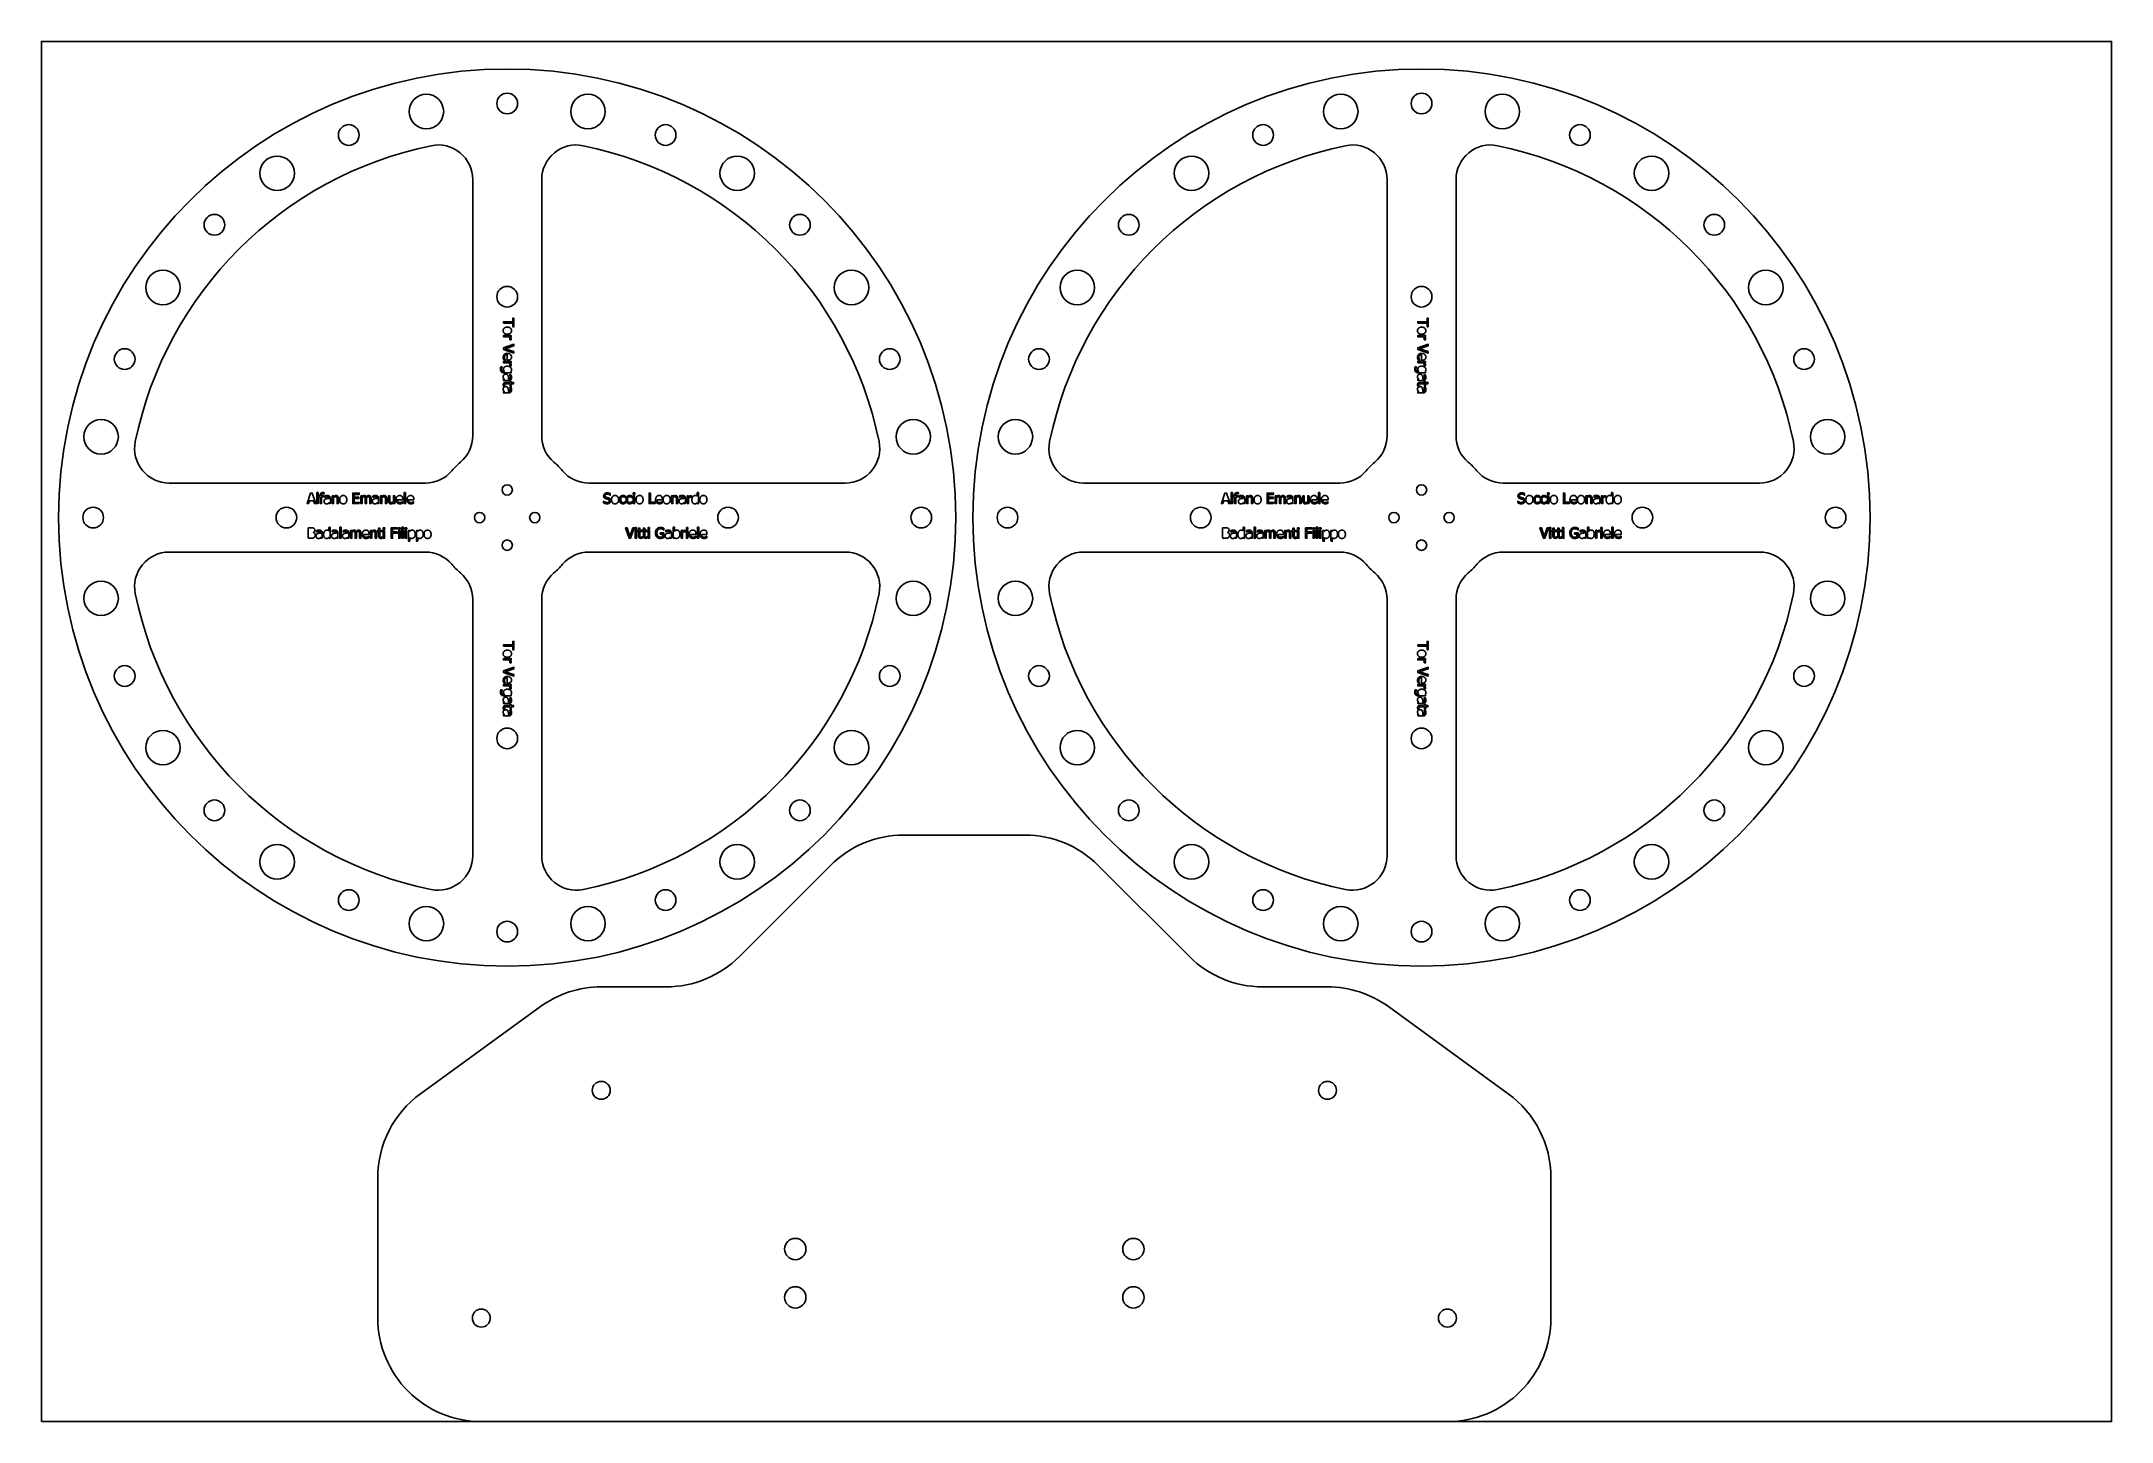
# Model space of a CAD drawing. Header units: millimetres. Extents: x 0 to 600, y 0 to 400.
import ezdxf

# ---------------------------------------------------------------- set-up
doc = ezdxf.new("R2010")
doc.units = ezdxf.units.MM
for name, color, linetype in [('1', 1, 'Continuous'), ('2', 3, 'Continuous'), ('3', 5, 'Continuous')]:
    doc.layers.add(name, color=color, linetype=linetype)

msp = doc.modelspace()

# ---------------------------------------------------------------- linework, layer by layer
msp.add_lwpolyline([(0, 0), (600, 0), (600, 400), (0, 400)], close=True)
for centre, radius in [((111.59, 379.69), 5), ((135, 382), 3), ((158.41, 379.69), 5), ((376.59, 379.69), 5), ((400, 382), 3), ((423.41, 379.69), 5), ((89.08, 372.87), 3), ((180.92, 372.87), 3), ((354.08, 372.87), 3), ((445.92, 372.87), 3), ((68.33, 361.78), 5), ((201.67, 361.78), 5), ((333.33, 361.78), 5), ((466.67, 361.78), 5), ((50.15, 346.85), 3), ((219.85, 346.85), 3), ((315.15, 346.85), 3), ((484.85, 346.85), 3), ((35.22, 328.67), 5), ((234.78, 328.67), 5), ((300.22, 328.67), 5), ((499.78, 328.67), 5), ((135, 326), 3), ((400, 326), 3), ((24.13, 307.92), 3), ((245.86, 307.92), 3), ((289.13, 307.92), 3), ((510.86, 307.92), 3), ((17.3, 285.41), 5), ((252.69, 285.41), 5), ((282.3, 285.41), 5), ((517.69, 285.41), 5), ((135, 270), 1.5), ((400, 270), 1.5), ((15, 262), 3), ((71, 262), 3), ((199, 262), 3), ((255, 262), 3), ((280, 262), 3), ((336, 262), 3), ((464, 262), 3), ((520, 262), 3), ((127, 262), 1.5), ((143, 262), 1.5), ((392, 262), 1.5), ((408, 262), 1.5), ((135, 254), 1.5), ((400, 254), 1.5), ((17.3, 238.59), 5), ((252.69, 238.59), 5), ((282.3, 238.59), 5), ((517.69, 238.59), 5), ((24.13, 216.08), 3), ((245.86, 216.08), 3), ((289.13, 216.08), 3), ((510.86, 216.08), 3), ((35.22, 195.33), 5), ((135, 198), 3), ((234.78, 195.33), 5), ((300.22, 195.33), 5), ((400, 198), 3), ((499.78, 195.33), 5), ((50.15, 177.15), 3), ((219.85, 177.15), 3), ((315.15, 177.15), 3), ((484.85, 177.15), 3), ((68.33, 162.22), 5), ((201.67, 162.22), 5), ((333.33, 162.22), 5), ((466.67, 162.22), 5), ((89.08, 151.13), 3), ((180.92, 151.13), 3), ((354.08, 151.13), 3), ((445.92, 151.13), 3), ((111.59, 144.31), 5), ((135, 142), 3), ((158.41, 144.31), 5), ((376.59, 144.31), 5), ((400, 142), 3), ((423.41, 144.31), 5), ((162.26, 96), 2.6), ((372.74, 96), 2.6), ((218.5, 50), 3.1), ((316.5, 50), 3.1), ((218.5, 36), 3.1), ((316.5, 36), 3.1), ((127.5, 30), 2.6), ((407.5, 30), 2.6)]:
    msp.add_circle(centre, radius)
at = {"layer": '1'}
for points in [[(133.9, 318.33), (133.9, 318.73), (136.59, 318.73), (136.59, 319.76), (136.95, 319.76), (136.95, 317.31), (136.59, 317.31), (136.59, 318.33)], [(398.9, 318.33), (398.9, 318.73), (401.59, 318.73), (401.59, 319.76), (401.95, 319.76), (401.95, 317.31), (401.59, 317.31), (401.59, 318.33)], [(136.95, 310.1), (136.95, 309.69), (133.9, 310.74), (133.9, 311.18), (136.95, 312.23), (136.95, 311.79), (134.42, 310.95)], [(401.95, 310.1), (401.95, 309.69), (398.9, 310.74), (398.9, 311.18), (401.95, 312.23), (401.95, 311.79), (399.42, 310.95)], [(77.39, 266.04), (76.98, 266.04), (78.01, 269.09), (78.51, 269.09), (79.53, 266.04), (79.11, 266.04), (78.83, 266.89), (77.67, 266.89)], [(80.19, 269.22), (80.19, 266.04), (79.8, 266.04), (79.8, 269.22)], [(92.14, 266.04), (90.24, 266.04), (90.24, 269.09), (92.14, 269.09), (92.14, 268.73), (90.64, 268.73), (90.64, 267.89), (92.04, 267.89), (92.04, 267.53), (90.64, 267.53), (90.64, 266.4), (92.14, 266.4)], [(105.55, 269.22), (105.55, 266.04), (105.16, 266.04), (105.16, 269.22)], [(171.95, 269.13), (171.95, 268.73), (171.51, 268.73), (171.51, 269.13)], [(171.92, 268.34), (171.92, 266.06), (171.54, 266.06), (171.54, 268.34)], [(177.87, 266.42), (177.87, 266.06), (176.1, 266.06), (176.1, 269.11), (176.51, 269.11), (176.51, 266.42)], [(342.39, 266.04), (341.98, 266.04), (343.01, 269.09), (343.51, 269.09), (344.53, 266.04), (344.11, 266.04), (343.83, 266.89), (342.67, 266.89)], [(345.19, 269.22), (345.19, 266.04), (344.8, 266.04), (344.8, 269.22)], [(357.14, 266.04), (355.24, 266.04), (355.24, 269.09), (357.14, 269.09), (357.14, 268.73), (355.64, 268.73), (355.64, 267.89), (357.04, 267.89), (357.04, 267.53), (355.64, 267.53), (355.64, 266.4), (357.14, 266.4)], [(370.55, 269.22), (370.55, 266.04), (370.16, 266.04), (370.16, 269.22)], [(436.95, 269.13), (436.95, 268.73), (436.51, 268.73), (436.51, 269.13)], [(436.92, 268.34), (436.92, 266.06), (436.54, 266.06), (436.54, 268.34)], [(442.87, 266.42), (442.87, 266.06), (441.1, 266.06), (441.1, 269.11), (441.51, 269.11), (441.51, 266.42)], [(86.86, 259.18), (86.86, 256), (86.47, 256), (86.47, 259.18)], [(99.51, 259.07), (99.51, 258.67), (99.07, 258.67), (99.07, 259.07)], [(99.48, 258.29), (99.48, 256), (99.1, 256), (99.1, 258.29)], [(103.21, 259.05), (103.21, 258.69), (101.79, 258.69), (101.79, 257.83), (103.15, 257.83), (103.15, 257.47), (101.79, 257.47), (101.79, 256), (101.39, 256), (101.39, 259.05)], [(103.96, 259.07), (103.96, 258.67), (103.53, 258.67), (103.53, 259.07)], [(103.94, 258.29), (103.94, 256), (103.55, 256), (103.55, 258.29)], [(104.9, 259.18), (104.9, 256), (104.51, 256), (104.51, 259.18)], [(105.88, 259.07), (105.88, 258.67), (105.44, 258.67), (105.44, 259.07)], [(105.85, 258.29), (105.85, 256), (105.47, 256), (105.47, 258.29)], [(171.42, 259.07), (171.83, 259.07), (170.78, 256.02), (170.34, 256.02), (169.29, 259.07), (169.73, 259.07), (170.57, 256.54)], [(172.51, 259.09), (172.51, 258.69), (172.07, 258.69), (172.07, 259.09)], [(172.48, 258.31), (172.48, 256.02), (172.1, 256.02), (172.1, 258.31)], [(176.27, 259.09), (176.27, 258.69), (175.84, 258.69), (175.84, 259.09)], [(176.25, 258.31), (176.25, 256.02), (175.86, 256.02), (175.86, 258.31)], [(187.37, 259.09), (187.37, 258.69), (186.93, 258.69), (186.93, 259.09)], [(187.34, 258.31), (187.34, 256.02), (186.96, 256.02), (186.96, 258.31)], [(190.51, 259.2), (190.51, 256.02), (190.12, 256.02), (190.12, 259.2)], [(351.86, 259.18), (351.86, 256), (351.47, 256), (351.47, 259.18)], [(364.51, 259.07), (364.51, 258.67), (364.07, 258.67), (364.07, 259.07)], [(364.48, 258.29), (364.48, 256), (364.1, 256), (364.1, 258.29)], [(368.21, 259.05), (368.21, 258.69), (366.79, 258.69), (366.79, 257.83), (368.15, 257.83), (368.15, 257.47), (366.79, 257.47), (366.79, 256), (366.39, 256), (366.39, 259.05)], [(368.96, 259.07), (368.96, 258.67), (368.53, 258.67), (368.53, 259.07)], [(368.94, 258.29), (368.94, 256), (368.55, 256), (368.55, 258.29)], [(369.9, 259.18), (369.9, 256), (369.51, 256), (369.51, 259.18)], [(370.88, 259.07), (370.88, 258.67), (370.44, 258.67), (370.44, 259.07)], [(370.85, 258.29), (370.85, 256), (370.47, 256), (370.47, 258.29)], [(436.42, 259.07), (436.83, 259.07), (435.78, 256.02), (435.34, 256.02), (434.29, 259.07), (434.73, 259.07), (435.57, 256.54)], [(437.51, 259.09), (437.51, 258.69), (437.07, 258.69), (437.07, 259.09)], [(437.48, 258.31), (437.48, 256.02), (437.1, 256.02), (437.1, 258.31)], [(441.27, 259.09), (441.27, 258.69), (440.84, 258.69), (440.84, 259.09)], [(441.25, 258.31), (441.25, 256.02), (440.86, 256.02), (440.86, 258.31)], [(452.37, 259.09), (452.37, 258.69), (451.93, 258.69), (451.93, 259.09)], [(452.34, 258.31), (452.34, 256.02), (451.96, 256.02), (451.96, 258.31)], [(455.51, 259.2), (455.51, 256.02), (455.12, 256.02), (455.12, 259.2)], [(133.9, 224.7), (133.9, 225.11), (136.59, 225.11), (136.59, 226.13), (136.95, 226.13), (136.95, 223.68), (136.59, 223.68), (136.59, 224.7)], [(398.9, 224.7), (398.9, 225.11), (401.59, 225.11), (401.59, 226.13), (401.95, 226.13), (401.95, 223.68), (401.59, 223.68), (401.59, 224.7)], [(136.95, 216.48), (136.95, 216.07), (133.9, 217.12), (133.9, 217.55), (136.95, 218.6), (136.95, 218.17), (134.42, 217.32)], [(401.95, 216.48), (401.95, 216.07), (398.9, 217.12), (398.9, 217.55), (401.95, 218.6), (401.95, 218.17), (399.42, 217.32)]]:
    msp.add_lwpolyline(points, close=True, dxfattribs=at)
for points, knots in [([(135.04, 315.15), (134.46, 315.15), (133.83, 315.7), (133.83, 316.17), (133.83, 316.64), (134.48, 317.19), (135.04, 317.19), (135.62, 317.19), (136.25, 316.63), (136.25, 316.17), (136.25, 315.7), (135.62, 315.15), (135.04, 315.15)], [0, 0, 0, 1, 2, 2, 3, 4, 4, 5, 6, 6, 7, 8, 8, 8]), ([(135.52, 314.37), (134.71, 314.37), (133.9, 314.37), (133.9, 314.56), (133.9, 314.75), (135.04, 314.75), (136.19, 314.75), (136.19, 314.56), (136.19, 314.37), (136.02, 314.37), (135.85, 314.37), (136.03, 314.16), (136.19, 313.84), (136.19, 313.7), (136.19, 313.64), (136.18, 313.58), (136.17, 313.54), (135.97, 313.54), (135.77, 313.54), (135.77, 313.55), (135.77, 313.56), (135.79, 313.6), (135.79, 313.7), (135.79, 313.77), (135.79, 313.92), (135.66, 314.23), (135.52, 314.37)], [0, 0, 0, 1, 1, 2, 2, 3, 3, 4, 4, 5, 5, 6, 7, 7, 8, 9, 9, 10, 10, 11, 11, 12, 13, 13, 14, 15, 15, 15]), ([(400.04, 315.15), (399.46, 315.15), (398.83, 315.7), (398.83, 316.17), (398.83, 316.64), (399.48, 317.19), (400.04, 317.19), (400.62, 317.19), (401.25, 316.63), (401.25, 316.17), (401.25, 315.7), (400.62, 315.15), (400.04, 315.15)], [0, 0, 0, 1, 2, 2, 3, 4, 4, 5, 6, 6, 7, 8, 8, 8]), ([(400.85, 314.37), (401.03, 314.16), (401.19, 313.84), (401.19, 313.7), (401.19, 313.64), (401.18, 313.58), (401.17, 313.54), (400.97, 313.54), (400.77, 313.54), (400.77, 313.55), (400.77, 313.56), (400.79, 313.6), (400.79, 313.7), (400.79, 313.77), (400.79, 313.92), (400.66, 314.23), (400.52, 314.37), (399.71, 314.37), (398.9, 314.37), (398.9, 314.56), (398.9, 314.75), (400.04, 314.75), (401.19, 314.75), (401.19, 314.56), (401.19, 314.37), (401.02, 314.37), (400.85, 314.37)], [0, 0, 0, 1, 2, 2, 3, 4, 4, 5, 5, 6, 6, 7, 8, 8, 9, 10, 10, 11, 11, 12, 12, 13, 13, 14, 14, 15, 15, 15]), ([(133.91, 308), (133.88, 308.12), (133.85, 308.3), (133.85, 308.44), (133.85, 308.99), (134.46, 309.59), (135.03, 309.59), (135.59, 309.59), (136.25, 309), (136.25, 308.53), (136.25, 308.32), (136.13, 307.99), (136, 307.87), (135.87, 307.75), (135.49, 307.61), (135.21, 307.61), (135.11, 307.61), (135, 307.61), (135, 308.41), (135, 309.2), (134.61, 309.2), (134.18, 308.8), (134.18, 308.44), (134.18, 308.32), (134.24, 308.07), (134.28, 307.97), (134.33, 307.87), (134.42, 307.73), (134.46, 307.68), (134.46, 307.67), (134.46, 307.66), (134.25, 307.66), (134.04, 307.66), (134.01, 307.72), (133.93, 307.93), (133.91, 308)], [0, 0, 0, 1, 2, 2, 3, 4, 4, 5, 6, 6, 7, 8, 8, 9, 10, 10, 11, 11, 12, 12, 13, 14, 14, 15, 16, 16, 17, 18, 18, 19, 19, 20, 20, 21, 22, 22, 22]), ([(136.19, 306.17), (136.19, 306.11), (136.18, 306.05), (136.17, 306.01), (135.97, 306.01), (135.77, 306.01), (135.77, 306.02), (135.77, 306.03), (135.79, 306.08), (135.79, 306.17), (135.79, 306.24), (135.79, 306.39), (135.66, 306.7), (135.52, 306.84), (134.71, 306.84), (133.9, 306.84), (133.9, 307.03), (133.9, 307.22), (135.04, 307.22), (136.19, 307.22), (136.19, 307.03), (136.19, 306.84), (136.02, 306.84), (135.85, 306.84), (136.03, 306.63), (136.19, 306.32), (136.19, 306.17)], [0, 0, 0, 1, 2, 2, 3, 3, 4, 4, 5, 6, 6, 7, 8, 8, 9, 9, 10, 10, 11, 11, 12, 12, 13, 13, 14, 15, 15, 15]), ([(401.17, 306.01), (400.97, 306.01), (400.77, 306.01), (400.77, 306.02), (400.77, 306.03), (400.79, 306.08), (400.79, 306.17), (400.79, 306.24), (400.79, 306.39), (400.66, 306.7), (400.52, 306.84), (399.71, 306.84), (398.9, 306.84), (398.9, 307.03), (398.9, 307.22), (400.04, 307.22), (401.19, 307.22), (401.19, 307.03), (401.19, 306.84), (401.02, 306.84), (400.85, 306.84), (401.03, 306.63), (401.19, 306.32), (401.19, 306.17), (401.19, 306.11), (401.18, 306.05), (401.17, 306.01)], [0, 0, 0, 1, 1, 2, 2, 3, 4, 4, 5, 6, 6, 7, 7, 8, 8, 9, 9, 10, 10, 11, 11, 12, 13, 13, 14, 15, 15, 15]), ([(400, 309.2), (399.61, 309.2), (399.18, 308.8), (399.18, 308.44), (399.18, 308.32), (399.24, 308.07), (399.28, 307.97), (399.33, 307.87), (399.42, 307.73), (399.46, 307.68), (399.46, 307.67), (399.46, 307.66), (399.25, 307.66), (399.04, 307.66), (399.01, 307.72), (398.93, 307.93), (398.91, 308), (398.88, 308.12), (398.85, 308.3), (398.85, 308.44), (398.85, 308.99), (399.46, 309.59), (400.03, 309.59), (400.59, 309.59), (401.25, 309), (401.25, 308.53), (401.25, 308.32), (401.13, 307.99), (401, 307.87), (400.87, 307.75), (400.49, 307.61), (400.21, 307.61), (400.11, 307.61), (400, 307.61), (400, 308.41), (400, 309.2)], [0, 0, 0, 1, 2, 2, 3, 4, 4, 5, 6, 6, 7, 7, 8, 8, 9, 10, 10, 11, 12, 12, 13, 14, 14, 15, 16, 16, 17, 18, 18, 19, 20, 20, 21, 21, 22, 22, 22]), ([(136.09, 304.34), (136.14, 304.33), (136.19, 304.32), (136.19, 304.14), (136.19, 303.95), (135.17, 303.95), (134.16, 303.95), (133.58, 303.95), (133.03, 304.46), (133.03, 304.98), (133.03, 305.15), (133.09, 305.5), (133.13, 305.65), (133.33, 305.65), (133.53, 305.65), (133.53, 305.64), (133.53, 305.63), (133.52, 305.59), (133.46, 305.44), (133.44, 305.34), (133.41, 305.24), (133.38, 305.06), (133.38, 304.95), (133.38, 304.77), (133.47, 304.53), (133.56, 304.46), (133.64, 304.39), (133.86, 304.34), (134, 304.34), (134.1, 304.34), (134.2, 304.34), (134.07, 304.49), (133.94, 304.79), (133.94, 305.02), (133.94, 305.41), (134.52, 305.87), (135.07, 305.87), (135.35, 305.87), (135.79, 305.71), (135.94, 305.58), (136.09, 305.45), (136.25, 305.1), (136.25, 304.91), (136.25, 304.73), (136.17, 304.47), (136.09, 304.34)], [0, 0, 0, 1, 1, 2, 2, 3, 3, 4, 5, 5, 6, 7, 7, 8, 8, 9, 9, 10, 11, 11, 12, 13, 13, 14, 15, 15, 16, 17, 17, 18, 18, 19, 20, 20, 21, 22, 22, 23, 24, 24, 25, 26, 26, 27, 28, 28, 28]), ([(135.74, 303.35), (135.74, 303.36), (135.74, 303.37), (135.94, 303.37), (136.14, 303.37), (136.17, 303.27), (136.24, 302.87), (136.24, 302.67), (136.24, 302.44), (136.17, 302.11), (136.07, 301.99), (135.98, 301.86), (135.68, 301.74), (135.46, 301.74), (134.68, 301.74), (133.9, 301.74), (133.9, 301.93), (133.9, 302.12), (134.02, 302.12), (134.14, 302.12), (134.11, 302.17), (133.98, 302.33), (133.95, 302.4), (133.89, 302.5), (133.83, 302.69), (133.83, 302.86), (133.83, 303.01), (133.94, 303.26), (134.04, 303.36), (134.13, 303.45), (134.41, 303.56), (134.56, 303.56), (134.8, 303.56), (135.13, 303.36), (135.23, 303.14), (135.32, 302.95), (135.39, 302.43), (135.4, 302.12), (135.44, 302.12), (135.48, 302.12), (135.61, 302.12), (135.78, 302.2), (135.82, 302.28), (135.87, 302.35), (135.9, 302.56), (135.9, 302.68), (135.9, 302.81), (135.82, 303.17), (135.74, 303.35)], [0, 0, 0, 1, 1, 2, 2, 3, 4, 4, 5, 6, 6, 7, 8, 8, 9, 9, 10, 10, 11, 11, 12, 13, 13, 14, 15, 15, 16, 17, 17, 18, 19, 19, 20, 21, 21, 22, 23, 23, 24, 24, 25, 26, 26, 27, 28, 28, 29, 30, 30, 30]), ([(134.6, 301.17), (135.23, 301.17), (135.87, 301.17), (135.87, 301.3), (135.87, 301.43), (136.03, 301.43), (136.19, 301.43), (136.19, 301.3), (136.19, 301.17), (136.51, 301.17), (136.84, 301.17), (136.84, 300.98), (136.84, 300.78), (136.51, 300.78), (136.19, 300.78), (136.19, 300.43), (136.19, 300.08), (136.03, 300.08), (135.87, 300.08), (135.87, 300.43), (135.87, 300.78), (135.32, 300.78), (134.78, 300.78), (134.61, 300.78), (134.42, 300.77), (134.33, 300.73), (134.26, 300.7), (134.19, 300.54), (134.19, 300.41), (134.19, 300.31), (134.25, 300.14), (134.26, 300.1), (134.26, 300.09), (134.26, 300.08), (134.09, 300.08), (133.92, 300.08), (133.89, 300.18), (133.85, 300.41), (133.85, 300.5), (133.85, 300.82), (134.21, 301.17), (134.6, 301.17)], [0, 0, 0, 1, 1, 2, 2, 3, 3, 4, 4, 5, 5, 6, 6, 7, 7, 8, 8, 9, 9, 10, 10, 11, 11, 12, 13, 13, 14, 15, 15, 16, 17, 17, 18, 18, 19, 19, 20, 21, 21, 22, 23, 23, 23]), ([(399.16, 303.95), (398.58, 303.95), (398.03, 304.46), (398.03, 304.98), (398.03, 305.15), (398.09, 305.5), (398.13, 305.65), (398.33, 305.65), (398.53, 305.65), (398.53, 305.64), (398.53, 305.63), (398.52, 305.59), (398.46, 305.44), (398.44, 305.34), (398.41, 305.24), (398.38, 305.06), (398.38, 304.95), (398.38, 304.77), (398.47, 304.53), (398.56, 304.46), (398.64, 304.39), (398.86, 304.34), (399, 304.34), (399.1, 304.34), (399.2, 304.34), (399.07, 304.49), (398.94, 304.79), (398.94, 305.02), (398.94, 305.41), (399.52, 305.87), (400.07, 305.87), (400.35, 305.87), (400.79, 305.71), (400.94, 305.58), (401.09, 305.45), (401.25, 305.1), (401.25, 304.91), (401.25, 304.73), (401.17, 304.47), (401.09, 304.34), (401.14, 304.33), (401.19, 304.32), (401.19, 304.14), (401.19, 303.95), (400.17, 303.95), (399.16, 303.95)], [0, 0, 0, 1, 2, 2, 3, 4, 4, 5, 5, 6, 6, 7, 8, 8, 9, 10, 10, 11, 12, 12, 13, 14, 14, 15, 15, 16, 17, 17, 18, 19, 19, 20, 21, 21, 22, 23, 23, 24, 25, 25, 26, 26, 27, 27, 28, 28, 28]), ([(400.48, 302.12), (400.61, 302.12), (400.78, 302.2), (400.82, 302.28), (400.87, 302.35), (400.9, 302.56), (400.9, 302.68), (400.9, 302.81), (400.82, 303.17), (400.74, 303.35), (400.74, 303.36), (400.74, 303.37), (400.94, 303.37), (401.14, 303.37), (401.17, 303.27), (401.24, 302.87), (401.24, 302.67), (401.24, 302.44), (401.17, 302.11), (401.07, 301.99), (400.98, 301.86), (400.68, 301.74), (400.46, 301.74), (399.68, 301.74), (398.9, 301.74), (398.9, 301.93), (398.9, 302.12), (399.02, 302.12), (399.14, 302.12), (399.11, 302.17), (398.98, 302.33), (398.95, 302.4), (398.89, 302.5), (398.83, 302.69), (398.83, 302.86), (398.83, 303.01), (398.94, 303.26), (399.04, 303.36), (399.13, 303.45), (399.41, 303.56), (399.56, 303.56), (399.8, 303.56), (400.13, 303.36), (400.23, 303.14), (400.32, 302.95), (400.39, 302.43), (400.4, 302.12), (400.44, 302.12), (400.48, 302.12)], [0, 0, 0, 1, 2, 2, 3, 4, 4, 5, 6, 6, 7, 7, 8, 8, 9, 10, 10, 11, 12, 12, 13, 14, 14, 15, 15, 16, 16, 17, 17, 18, 19, 19, 20, 21, 21, 22, 23, 23, 24, 25, 25, 26, 27, 27, 28, 29, 29, 30, 30, 30]), ([(398.85, 300.5), (398.85, 300.82), (399.21, 301.17), (399.6, 301.17), (400.23, 301.17), (400.87, 301.17), (400.87, 301.3), (400.87, 301.43), (401.03, 301.43), (401.19, 301.43), (401.19, 301.3), (401.19, 301.17), (401.51, 301.17), (401.84, 301.17), (401.84, 300.98), (401.84, 300.78), (401.51, 300.78), (401.19, 300.78), (401.19, 300.43), (401.19, 300.08), (401.03, 300.08), (400.87, 300.08), (400.87, 300.43), (400.87, 300.78), (400.32, 300.78), (399.78, 300.78), (399.61, 300.78), (399.42, 300.77), (399.33, 300.73), (399.26, 300.7), (399.19, 300.54), (399.19, 300.41), (399.19, 300.31), (399.25, 300.14), (399.26, 300.1), (399.26, 300.09), (399.26, 300.08), (399.09, 300.08), (398.92, 300.08), (398.89, 300.18), (398.85, 300.41), (398.85, 300.5)], [0, 0, 0, 1, 2, 2, 3, 3, 4, 4, 5, 5, 6, 6, 7, 7, 8, 8, 9, 9, 10, 10, 11, 11, 12, 12, 13, 13, 14, 15, 15, 16, 17, 17, 18, 19, 19, 20, 20, 21, 21, 22, 23, 23, 23]), ([(135.9, 299.07), (135.9, 299.21), (135.82, 299.57), (135.74, 299.75), (135.74, 299.76), (135.74, 299.77), (135.94, 299.77), (136.14, 299.77), (136.17, 299.66), (136.24, 299.27), (136.24, 299.07), (136.24, 298.83), (136.17, 298.51), (136.07, 298.38), (135.98, 298.26), (135.68, 298.13), (135.46, 298.13), (134.68, 298.13), (133.9, 298.13), (133.9, 298.32), (133.9, 298.52), (134.02, 298.52), (134.14, 298.52), (134.11, 298.56), (133.98, 298.72), (133.95, 298.8), (133.89, 298.9), (133.83, 299.09), (133.83, 299.26), (133.83, 299.4), (133.94, 299.66), (134.04, 299.75), (134.13, 299.84), (134.41, 299.96), (134.56, 299.96), (134.8, 299.96), (135.13, 299.75), (135.23, 299.54), (135.32, 299.34), (135.39, 298.82), (135.4, 298.52), (135.44, 298.52), (135.48, 298.52), (135.61, 298.52), (135.78, 298.6), (135.82, 298.67), (135.87, 298.75), (135.9, 298.96), (135.9, 299.07)], [0, 0, 0, 1, 2, 2, 3, 3, 4, 4, 5, 6, 6, 7, 8, 8, 9, 10, 10, 11, 11, 12, 12, 13, 13, 14, 15, 15, 16, 17, 17, 18, 19, 19, 20, 21, 21, 22, 23, 23, 24, 25, 25, 26, 26, 27, 28, 28, 29, 30, 30, 30]), ([(401.24, 299.07), (401.24, 298.83), (401.17, 298.51), (401.07, 298.38), (400.98, 298.26), (400.68, 298.13), (400.46, 298.13), (399.68, 298.13), (398.9, 298.13), (398.9, 298.32), (398.9, 298.52), (399.02, 298.52), (399.14, 298.52), (399.11, 298.56), (398.98, 298.72), (398.95, 298.8), (398.89, 298.9), (398.83, 299.09), (398.83, 299.26), (398.83, 299.4), (398.94, 299.66), (399.04, 299.75), (399.13, 299.84), (399.41, 299.96), (399.56, 299.96), (399.8, 299.96), (400.13, 299.75), (400.23, 299.54), (400.32, 299.34), (400.39, 298.82), (400.4, 298.52), (400.44, 298.52), (400.48, 298.52), (400.61, 298.52), (400.78, 298.6), (400.82, 298.67), (400.87, 298.75), (400.9, 298.96), (400.9, 299.07), (400.9, 299.21), (400.82, 299.57), (400.74, 299.75), (400.74, 299.76), (400.74, 299.77), (400.94, 299.77), (401.14, 299.77), (401.17, 299.66), (401.24, 299.27), (401.24, 299.07)], [0, 0, 0, 1, 2, 2, 3, 4, 4, 5, 5, 6, 6, 7, 7, 8, 9, 9, 10, 11, 11, 12, 13, 13, 14, 15, 15, 16, 17, 17, 18, 19, 19, 20, 20, 21, 22, 22, 23, 24, 24, 25, 26, 26, 27, 27, 28, 28, 29, 30, 30, 30]), ([(81.95, 269.2), (81.95, 269.03), (81.95, 268.85), (81.94, 268.85), (81.93, 268.85), (81.88, 268.87), (81.69, 268.91), (81.61, 268.91), (81.37, 268.91), (81.16, 268.69), (81.16, 268.4), (81.16, 268.36), (81.16, 268.33), (81.48, 268.33), (81.8, 268.33), (81.8, 268.17), (81.8, 268.01), (81.49, 268.01), (81.18, 268.01), (81.18, 267.02), (81.18, 266.04), (80.98, 266.04), (80.79, 266.04), (80.79, 267.02), (80.79, 268.01), (80.66, 268.01), (80.53, 268.01), (80.53, 268.17), (80.53, 268.33), (80.66, 268.33), (80.79, 268.33), (80.79, 268.36), (80.79, 268.4), (80.79, 268.81), (81.19, 269.24), (81.56, 269.24), (81.67, 269.24), (81.87, 269.22), (81.95, 269.2)], [0, 0, 0, 1, 1, 2, 2, 3, 4, 4, 5, 6, 6, 7, 7, 8, 8, 9, 9, 10, 10, 11, 11, 12, 12, 13, 13, 14, 14, 15, 15, 16, 16, 17, 17, 18, 19, 19, 20, 21, 21, 21]), ([(82.62, 265.97), (82.48, 265.97), (82.22, 266.08), (82.12, 266.18), (82.03, 266.27), (81.92, 266.55), (81.92, 266.7), (81.92, 266.94), (82.12, 267.27), (82.34, 267.37), (82.53, 267.46), (83.06, 267.52), (83.36, 267.54), (83.36, 267.58), (83.36, 267.62), (83.36, 267.75), (83.28, 267.92), (83.2, 267.96), (83.13, 268.01), (82.92, 268.04), (82.8, 268.04), (82.67, 268.04), (82.31, 267.96), (82.13, 267.88), (82.12, 267.88), (82.11, 267.88), (82.11, 268.08), (82.11, 268.28), (82.21, 268.31), (82.61, 268.38), (82.81, 268.38), (83.04, 268.38), (83.37, 268.31), (83.5, 268.21), (83.62, 268.12), (83.74, 267.82), (83.74, 267.6), (83.74, 266.82), (83.74, 266.04), (83.55, 266.04), (83.36, 266.04), (83.36, 266.16), (83.36, 266.28), (83.31, 266.25), (83.15, 266.12), (83.08, 266.08), (82.98, 266.03), (82.79, 265.97), (82.62, 265.97)], [0, 0, 0, 1, 2, 2, 3, 4, 4, 5, 6, 6, 7, 8, 8, 9, 9, 10, 11, 11, 12, 13, 13, 14, 15, 15, 16, 16, 17, 17, 18, 19, 19, 20, 21, 21, 22, 23, 23, 24, 24, 25, 25, 26, 26, 27, 28, 28, 29, 30, 30, 30]), ([(86.08, 267.52), (86.08, 266.78), (86.08, 266.04), (85.89, 266.04), (85.7, 266.04), (85.7, 266.69), (85.7, 267.34), (85.7, 267.5), (85.67, 267.77), (85.62, 267.85), (85.58, 267.94), (85.41, 268.02), (85.26, 268.02), (85.12, 268.02), (84.82, 267.87), (84.67, 267.75), (84.67, 266.89), (84.67, 266.04), (84.48, 266.04), (84.29, 266.04), (84.29, 267.18), (84.29, 268.33), (84.48, 268.33), (84.67, 268.33), (84.67, 268.2), (84.67, 268.07), (84.84, 268.23), (85.18, 268.39), (85.37, 268.39), (85.7, 268.39), (86.08, 267.94), (86.08, 267.52)], [0, 0, 0, 1, 1, 2, 2, 3, 3, 4, 5, 5, 6, 7, 7, 8, 9, 9, 10, 10, 11, 11, 12, 12, 13, 13, 14, 14, 15, 16, 16, 17, 18, 18, 18]), ([(88.5, 267.18), (88.5, 266.6), (87.95, 265.97), (87.48, 265.97), (87.01, 265.97), (86.46, 266.62), (86.46, 267.18), (86.46, 267.75), (87.02, 268.39), (87.48, 268.39), (87.95, 268.39), (88.5, 267.76), (88.5, 267.18)], [0, 0, 0, 1, 2, 2, 3, 4, 4, 5, 6, 6, 7, 8, 8, 8]), ([(95.34, 268.19), (95.44, 268.09), (95.54, 267.78), (95.54, 267.54), (95.54, 266.79), (95.54, 266.04), (95.34, 266.04), (95.15, 266.04), (95.15, 266.7), (95.15, 267.36), (95.15, 267.52), (95.13, 267.79), (95.09, 267.86), (95.05, 267.94), (94.9, 268.02), (94.77, 268.02), (94.65, 268.02), (94.38, 267.88), (94.23, 267.74), (94.23, 267.71), (94.24, 267.61), (94.24, 267.54), (94.24, 266.79), (94.24, 266.04), (94.05, 266.04), (93.85, 266.04), (93.85, 266.7), (93.85, 267.36), (93.85, 267.52), (93.83, 267.79), (93.79, 267.86), (93.75, 267.94), (93.6, 268.02), (93.47, 268.02), (93.35, 268.02), (93.07, 267.87), (92.94, 267.75), (92.94, 266.89), (92.94, 266.04), (92.75, 266.04), (92.56, 266.04), (92.56, 267.18), (92.56, 268.33), (92.75, 268.33), (92.94, 268.33), (92.94, 268.2), (92.94, 268.07), (93.09, 268.22), (93.39, 268.39), (93.57, 268.39), (93.77, 268.39), (94.08, 268.2), (94.17, 267.99), (94.34, 268.19), (94.67, 268.39), (94.86, 268.39), (95.01, 268.39), (95.26, 268.3), (95.34, 268.19)], [0, 0, 0, 1, 2, 2, 3, 3, 4, 4, 5, 5, 6, 7, 7, 8, 9, 9, 10, 11, 11, 12, 13, 13, 14, 14, 15, 15, 16, 16, 17, 18, 18, 19, 20, 20, 21, 22, 22, 23, 23, 24, 24, 25, 25, 26, 26, 27, 27, 28, 29, 29, 30, 31, 31, 32, 33, 33, 34, 35, 35, 35]), ([(96.61, 265.97), (96.47, 265.97), (96.21, 266.08), (96.12, 266.18), (96.03, 266.27), (95.91, 266.55), (95.91, 266.7), (95.91, 266.94), (96.11, 267.27), (96.33, 267.37), (96.52, 267.46), (97.05, 267.52), (97.35, 267.54), (97.35, 267.58), (97.35, 267.62), (97.35, 267.75), (97.27, 267.92), (97.2, 267.96), (97.12, 268.01), (96.91, 268.04), (96.8, 268.04), (96.66, 268.04), (96.3, 267.96), (96.12, 267.88), (96.11, 267.88), (96.1, 267.88), (96.1, 268.08), (96.1, 268.28), (96.21, 268.31), (96.6, 268.38), (96.8, 268.38), (97.04, 268.38), (97.36, 268.31), (97.49, 268.21), (97.61, 268.12), (97.74, 267.82), (97.74, 267.6), (97.74, 266.82), (97.74, 266.04), (97.54, 266.04), (97.35, 266.04), (97.35, 266.16), (97.35, 266.28), (97.31, 266.25), (97.15, 266.12), (97.07, 266.08), (96.97, 266.03), (96.78, 265.97), (96.61, 265.97)], [0, 0, 0, 1, 2, 2, 3, 4, 4, 5, 6, 6, 7, 8, 8, 9, 9, 10, 11, 11, 12, 13, 13, 14, 15, 15, 16, 16, 17, 17, 18, 19, 19, 20, 21, 21, 22, 23, 23, 24, 24, 25, 25, 26, 26, 27, 28, 28, 29, 30, 30, 30]), ([(100.07, 267.52), (100.07, 266.78), (100.07, 266.04), (99.88, 266.04), (99.69, 266.04), (99.69, 266.69), (99.69, 267.34), (99.69, 267.5), (99.66, 267.77), (99.61, 267.85), (99.57, 267.94), (99.4, 268.02), (99.26, 268.02), (99.11, 268.02), (98.81, 267.87), (98.66, 267.75), (98.66, 266.89), (98.66, 266.04), (98.47, 266.04), (98.28, 266.04), (98.28, 267.18), (98.28, 268.33), (98.47, 268.33), (98.66, 268.33), (98.66, 268.2), (98.66, 268.07), (98.84, 268.23), (99.17, 268.39), (99.36, 268.39), (99.69, 268.39), (100.07, 267.94), (100.07, 267.52)], [0, 0, 0, 1, 1, 2, 2, 3, 3, 4, 5, 5, 6, 7, 7, 8, 9, 9, 10, 10, 11, 11, 12, 12, 13, 13, 14, 14, 15, 16, 16, 17, 18, 18, 18]), ([(102.01, 266.62), (102.01, 267.47), (102.01, 268.33), (102.2, 268.33), (102.39, 268.33), (102.39, 267.18), (102.39, 266.04), (102.2, 266.04), (102.01, 266.04), (102.01, 266.16), (102.01, 266.29), (101.83, 266.13), (101.51, 265.97), (101.31, 265.97), (101.17, 265.97), (100.9, 266.07), (100.81, 266.18), (100.71, 266.28), (100.6, 266.61), (100.6, 266.84), (100.6, 267.58), (100.6, 268.33), (100.79, 268.33), (100.98, 268.33), (100.98, 267.67), (100.98, 267.02), (100.98, 266.84), (101.01, 266.6), (101.06, 266.51), (101.1, 266.42), (101.26, 266.34), (101.42, 266.34), (101.56, 266.34), (101.87, 266.5), (102.01, 266.62)], [0, 0, 0, 1, 1, 2, 2, 3, 3, 4, 4, 5, 5, 6, 7, 7, 8, 9, 9, 10, 11, 11, 12, 12, 13, 13, 14, 14, 15, 16, 16, 17, 18, 18, 19, 20, 20, 20]), ([(104.77, 267.35), (104.77, 267.25), (104.77, 267.14), (103.98, 267.14), (103.18, 267.14), (103.18, 266.74), (103.58, 266.32), (103.94, 266.32), (104.07, 266.32), (104.31, 266.38), (104.41, 266.42), (104.51, 266.47), (104.66, 266.56), (104.7, 266.6), (104.71, 266.6), (104.73, 266.6), (104.73, 266.39), (104.73, 266.18), (104.66, 266.15), (104.46, 266.07), (104.38, 266.05), (104.27, 266.02), (104.08, 265.99), (103.94, 265.99), (103.4, 265.99), (102.79, 266.6), (102.79, 267.17), (102.79, 267.73), (103.38, 268.39), (103.85, 268.39), (104.06, 268.39), (104.39, 268.27), (104.51, 268.14), (104.64, 268), (104.77, 267.63), (104.77, 267.35)], [0, 0, 0, 1, 1, 2, 2, 3, 4, 4, 5, 6, 6, 7, 8, 8, 9, 9, 10, 10, 11, 12, 12, 13, 14, 14, 15, 16, 16, 17, 18, 18, 19, 20, 20, 21, 22, 22, 22]), ([(107.87, 266.6), (107.88, 266.6), (107.89, 266.6), (107.89, 266.39), (107.89, 266.18), (107.82, 266.15), (107.62, 266.07), (107.54, 266.05), (107.43, 266.02), (107.25, 265.99), (107.11, 265.99), (106.56, 265.99), (105.96, 266.6), (105.96, 267.17), (105.96, 267.73), (106.54, 268.39), (107.01, 268.39), (107.23, 268.39), (107.56, 268.27), (107.68, 268.14), (107.8, 268), (107.93, 267.63), (107.93, 267.35), (107.93, 267.25), (107.93, 267.14), (107.14, 267.14), (106.35, 267.14), (106.35, 266.74), (106.75, 266.32), (107.1, 266.32), (107.23, 266.32), (107.47, 266.38), (107.57, 266.42), (107.68, 266.47), (107.82, 266.56), (107.87, 266.6)], [0, 0, 0, 1, 1, 2, 2, 3, 4, 4, 5, 6, 6, 7, 8, 8, 9, 10, 10, 11, 12, 12, 13, 14, 14, 15, 15, 16, 16, 17, 18, 18, 19, 20, 20, 21, 22, 22, 22]), ([(164.01, 268.81), (163.72, 268.81), (163.38, 268.55), (163.38, 268.33), (163.38, 268.14), (163.58, 267.91), (163.77, 267.86), (163.9, 267.82), (164.28, 267.73), (164.4, 267.7), (164.71, 267.6), (165, 267.21), (165, 266.93), (165, 266.75), (164.86, 266.4), (164.73, 266.28), (164.58, 266.15), (164.21, 266), (163.93, 266), (163.6, 266), (163.14, 266.14), (162.93, 266.24), (162.93, 266.49), (162.93, 266.75), (162.95, 266.75), (162.96, 266.75), (163.16, 266.56), (163.67, 266.35), (163.9, 266.35), (164.24, 266.35), (164.58, 266.63), (164.58, 266.86), (164.58, 267.05), (164.4, 267.27), (164.21, 267.33), (164.07, 267.37), (163.83, 267.42), (163.66, 267.47), (163.5, 267.51), (163.25, 267.64), (163.15, 267.74), (163.06, 267.84), (162.95, 268.11), (162.95, 268.29), (162.95, 268.66), (163.53, 269.16), (163.98, 269.16), (164.24, 269.16), (164.69, 269.06), (164.89, 268.96), (164.89, 268.72), (164.89, 268.48), (164.87, 268.48), (164.86, 268.48), (164.71, 268.61), (164.26, 268.81), (164.01, 268.81)], [0, 0, 0, 1, 2, 2, 3, 4, 4, 5, 6, 6, 7, 8, 8, 9, 10, 10, 11, 12, 12, 13, 14, 14, 15, 15, 16, 16, 17, 18, 18, 19, 20, 20, 21, 22, 22, 23, 24, 24, 25, 26, 26, 27, 28, 28, 29, 30, 30, 31, 32, 32, 33, 33, 34, 34, 35, 36, 36, 36]), ([(167.27, 267.2), (167.27, 266.62), (166.71, 265.99), (166.25, 265.99), (165.77, 265.99), (165.22, 266.64), (165.22, 267.2), (165.22, 267.77), (165.79, 268.41), (166.25, 268.41), (166.71, 268.41), (167.27, 267.78), (167.27, 267.2)], [0, 0, 0, 1, 2, 2, 3, 4, 4, 5, 6, 6, 7, 8, 8, 8]), ([(168.57, 268.4), (168.76, 268.4), (169.11, 268.29), (169.25, 268.22), (169.25, 268.01), (169.25, 267.79), (169.23, 267.79), (169.22, 267.79), (169.18, 267.82), (169.05, 267.91), (168.96, 267.96), (168.88, 268), (168.66, 268.06), (168.56, 268.06), (168.26, 268.06), (167.9, 267.61), (167.9, 267.2), (167.9, 266.79), (168.25, 266.34), (168.56, 266.34), (168.75, 266.34), (169.09, 266.5), (169.22, 266.62), (169.23, 266.62), (169.25, 266.62), (169.25, 266.4), (169.25, 266.19), (169.19, 266.16), (169.02, 266.08), (168.95, 266.07), (168.85, 266.04), (168.69, 266.01), (168.57, 266.01), (168.33, 266.01), (167.94, 266.15), (167.8, 266.3), (167.66, 266.45), (167.5, 266.9), (167.5, 267.2), (167.5, 267.5), (167.66, 267.94), (167.8, 268.09), (167.94, 268.24), (168.34, 268.4), (168.57, 268.4)], [0, 0, 0, 1, 2, 2, 3, 3, 4, 4, 5, 6, 6, 7, 8, 8, 9, 10, 10, 11, 12, 12, 13, 14, 14, 15, 15, 16, 16, 17, 18, 18, 19, 20, 20, 21, 22, 22, 23, 24, 24, 25, 26, 26, 27, 28, 28, 28]), ([(170.5, 268.4), (170.69, 268.4), (171.04, 268.29), (171.18, 268.22), (171.18, 268.01), (171.18, 267.79), (171.17, 267.79), (171.16, 267.79), (171.11, 267.82), (170.99, 267.91), (170.89, 267.96), (170.81, 268), (170.6, 268.06), (170.5, 268.06), (170.2, 268.06), (169.84, 267.61), (169.84, 267.2), (169.84, 266.79), (170.19, 266.34), (170.5, 266.34), (170.69, 266.34), (171.03, 266.5), (171.16, 266.62), (171.17, 266.62), (171.18, 266.62), (171.18, 266.4), (171.18, 266.19), (171.12, 266.16), (170.95, 266.08), (170.88, 266.07), (170.78, 266.04), (170.63, 266.01), (170.5, 266.01), (170.27, 266.01), (169.87, 266.15), (169.73, 266.3), (169.59, 266.45), (169.44, 266.9), (169.44, 267.2), (169.44, 267.5), (169.6, 267.94), (169.73, 268.09), (169.87, 268.24), (170.27, 268.4), (170.5, 268.4)], [0, 0, 0, 1, 2, 2, 3, 3, 4, 4, 5, 6, 6, 7, 8, 8, 9, 10, 10, 11, 12, 12, 13, 14, 14, 15, 15, 16, 16, 17, 18, 18, 19, 20, 20, 21, 22, 22, 23, 24, 24, 25, 26, 26, 27, 28, 28, 28]), ([(174.37, 267.2), (174.37, 266.62), (173.81, 265.99), (173.35, 265.99), (172.87, 265.99), (172.33, 266.64), (172.33, 267.2), (172.33, 267.77), (172.89, 268.41), (173.35, 268.41), (173.81, 268.41), (174.37, 267.78), (174.37, 267.2)], [0, 0, 0, 1, 2, 2, 3, 4, 4, 5, 6, 6, 7, 8, 8, 8]), ([(179.91, 266.62), (179.92, 266.62), (179.93, 266.62), (179.93, 266.41), (179.93, 266.2), (179.86, 266.17), (179.66, 266.09), (179.58, 266.07), (179.47, 266.04), (179.29, 266.01), (179.15, 266.01), (178.6, 266.01), (178, 266.62), (178, 267.19), (178, 267.75), (178.58, 268.41), (179.06, 268.41), (179.27, 268.41), (179.6, 268.29), (179.72, 268.15), (179.84, 268.02), (179.97, 267.65), (179.97, 267.37), (179.97, 267.27), (179.97, 267.16), (179.18, 267.16), (178.39, 267.16), (178.39, 266.76), (178.79, 266.34), (179.14, 266.34), (179.27, 266.34), (179.52, 266.4), (179.61, 266.44), (179.72, 266.49), (179.86, 266.58), (179.91, 266.62)], [0, 0, 0, 1, 1, 2, 2, 3, 4, 4, 5, 6, 6, 7, 8, 8, 9, 10, 10, 11, 12, 12, 13, 14, 14, 15, 15, 16, 16, 17, 18, 18, 19, 20, 20, 21, 22, 22, 22]), ([(182.24, 267.2), (182.24, 266.62), (181.69, 265.99), (181.22, 265.99), (180.75, 265.99), (180.2, 266.64), (180.2, 267.2), (180.2, 267.77), (180.76, 268.41), (181.22, 268.41), (181.69, 268.41), (182.24, 267.78), (182.24, 267.2)], [0, 0, 0, 1, 2, 2, 3, 4, 4, 5, 6, 6, 7, 8, 8, 8]), ([(183.97, 267.87), (183.93, 267.96), (183.76, 268.04), (183.62, 268.04), (183.47, 268.04), (183.17, 267.89), (183.02, 267.77), (183.02, 266.91), (183.02, 266.06), (182.83, 266.06), (182.64, 266.06), (182.64, 267.2), (182.64, 268.34), (182.83, 268.34), (183.02, 268.34), (183.02, 268.22), (183.02, 268.09), (183.2, 268.25), (183.53, 268.41), (183.72, 268.41), (184.05, 268.41), (184.43, 267.96), (184.43, 267.54), (184.43, 266.8), (184.43, 266.06), (184.24, 266.06), (184.05, 266.06), (184.05, 266.71), (184.05, 267.36), (184.05, 267.52), (184.02, 267.79), (183.97, 267.87)], [0, 0, 0, 1, 2, 2, 3, 4, 4, 5, 5, 6, 6, 7, 7, 8, 8, 9, 9, 10, 11, 11, 12, 13, 13, 14, 14, 15, 15, 16, 16, 17, 18, 18, 18]), ([(186.25, 267.64), (186.25, 267.77), (186.17, 267.93), (186.09, 267.98), (186.02, 268.03), (185.81, 268.06), (185.69, 268.06), (185.56, 268.06), (185.2, 267.98), (185.02, 267.9), (185.01, 267.9), (185, 267.9), (185, 268.1), (185, 268.3), (185.1, 268.33), (185.5, 268.4), (185.7, 268.4), (185.93, 268.4), (186.26, 268.33), (186.38, 268.23), (186.51, 268.14), (186.63, 267.84), (186.63, 267.62), (186.63, 266.84), (186.63, 266.06), (186.44, 266.06), (186.25, 266.06), (186.25, 266.18), (186.25, 266.3), (186.2, 266.27), (186.04, 266.14), (185.97, 266.1), (185.87, 266.05), (185.68, 265.99), (185.51, 265.99), (185.36, 265.99), (185.11, 266.1), (185.01, 266.2), (184.92, 266.29), (184.81, 266.57), (184.81, 266.72), (184.81, 266.96), (185.01, 267.29), (185.23, 267.39), (185.42, 267.48), (185.94, 267.54), (186.25, 267.56), (186.25, 267.6), (186.25, 267.64)], [0, 0, 0, 1, 2, 2, 3, 4, 4, 5, 6, 6, 7, 7, 8, 8, 9, 10, 10, 11, 12, 12, 13, 14, 14, 15, 15, 16, 16, 17, 17, 18, 19, 19, 20, 21, 21, 22, 23, 23, 24, 25, 25, 26, 27, 27, 28, 29, 29, 30, 30, 30]), ([(188.16, 267.95), (188, 267.95), (187.7, 267.81), (187.56, 267.68), (187.56, 266.87), (187.56, 266.06), (187.37, 266.06), (187.17, 266.06), (187.17, 267.2), (187.17, 268.34), (187.37, 268.34), (187.56, 268.34), (187.56, 268.17), (187.56, 268), (187.77, 268.19), (188.08, 268.34), (188.23, 268.34), (188.29, 268.34), (188.35, 268.34), (188.39, 268.33), (188.39, 268.13), (188.39, 267.93), (188.38, 267.93), (188.37, 267.93), (188.32, 267.94), (188.23, 267.95), (188.16, 267.95)], [0, 0, 0, 1, 2, 2, 3, 3, 4, 4, 5, 5, 6, 6, 7, 7, 8, 9, 9, 10, 11, 11, 12, 12, 13, 13, 14, 15, 15, 15]), ([(190.06, 268.25), (190.06, 268.75), (190.06, 269.24), (190.25, 269.24), (190.45, 269.24), (190.45, 267.65), (190.45, 266.06), (190.25, 266.06), (190.06, 266.06), (190.06, 266.17), (190.06, 266.29), (189.97, 266.22), (189.84, 266.12), (189.75, 266.08), (189.67, 266.04), (189.49, 265.99), (189.38, 265.99), (189.19, 265.99), (188.87, 266.15), (188.76, 266.3), (188.65, 266.45), (188.53, 266.9), (188.53, 267.18), (188.53, 267.49), (188.68, 267.93), (188.82, 268.09), (188.95, 268.24), (189.3, 268.41), (189.49, 268.41), (189.66, 268.41), (189.92, 268.33), (190.06, 268.25)], [0, 0, 0, 1, 1, 2, 2, 3, 3, 4, 4, 5, 5, 6, 7, 7, 8, 9, 9, 10, 11, 11, 12, 13, 13, 14, 15, 15, 16, 17, 17, 18, 19, 19, 19]), ([(192.88, 267.2), (192.88, 266.62), (192.33, 265.99), (191.86, 265.99), (191.39, 265.99), (190.84, 266.64), (190.84, 267.2), (190.84, 267.77), (191.4, 268.41), (191.86, 268.41), (192.33, 268.41), (192.88, 267.78), (192.88, 267.2)], [0, 0, 0, 1, 2, 2, 3, 4, 4, 5, 6, 6, 7, 8, 8, 8]), ([(346.95, 269.2), (346.95, 269.03), (346.95, 268.85), (346.94, 268.85), (346.93, 268.85), (346.88, 268.87), (346.69, 268.91), (346.61, 268.91), (346.37, 268.91), (346.16, 268.69), (346.16, 268.4), (346.16, 268.36), (346.16, 268.33), (346.48, 268.33), (346.8, 268.33), (346.8, 268.17), (346.8, 268.01), (346.49, 268.01), (346.18, 268.01), (346.18, 267.02), (346.18, 266.04), (345.98, 266.04), (345.79, 266.04), (345.79, 267.02), (345.79, 268.01), (345.66, 268.01), (345.53, 268.01), (345.53, 268.17), (345.53, 268.33), (345.66, 268.33), (345.79, 268.33), (345.79, 268.36), (345.79, 268.4), (345.79, 268.81), (346.19, 269.24), (346.56, 269.24), (346.67, 269.24), (346.87, 269.22), (346.95, 269.2)], [0, 0, 0, 1, 1, 2, 2, 3, 4, 4, 5, 6, 6, 7, 7, 8, 8, 9, 9, 10, 10, 11, 11, 12, 12, 13, 13, 14, 14, 15, 15, 16, 16, 17, 17, 18, 19, 19, 20, 21, 21, 21]), ([(347.62, 265.97), (347.48, 265.97), (347.22, 266.08), (347.12, 266.18), (347.03, 266.27), (346.92, 266.55), (346.92, 266.7), (346.92, 266.94), (347.12, 267.27), (347.34, 267.37), (347.53, 267.46), (348.06, 267.52), (348.36, 267.54), (348.36, 267.58), (348.36, 267.62), (348.36, 267.75), (348.28, 267.92), (348.2, 267.96), (348.13, 268.01), (347.92, 268.04), (347.8, 268.04), (347.67, 268.04), (347.31, 267.96), (347.13, 267.88), (347.12, 267.88), (347.11, 267.88), (347.11, 268.08), (347.11, 268.28), (347.21, 268.31), (347.61, 268.38), (347.81, 268.38), (348.04, 268.38), (348.37, 268.31), (348.5, 268.21), (348.62, 268.12), (348.74, 267.82), (348.74, 267.6), (348.74, 266.82), (348.74, 266.04), (348.55, 266.04), (348.36, 266.04), (348.36, 266.16), (348.36, 266.28), (348.31, 266.25), (348.15, 266.12), (348.08, 266.08), (347.98, 266.03), (347.79, 265.97), (347.62, 265.97)], [0, 0, 0, 1, 2, 2, 3, 4, 4, 5, 6, 6, 7, 8, 8, 9, 9, 10, 11, 11, 12, 13, 13, 14, 15, 15, 16, 16, 17, 17, 18, 19, 19, 20, 21, 21, 22, 23, 23, 24, 24, 25, 25, 26, 26, 27, 28, 28, 29, 30, 30, 30]), ([(351.08, 267.52), (351.08, 266.78), (351.08, 266.04), (350.89, 266.04), (350.7, 266.04), (350.7, 266.69), (350.7, 267.34), (350.7, 267.5), (350.67, 267.77), (350.62, 267.85), (350.58, 267.94), (350.41, 268.02), (350.26, 268.02), (350.12, 268.02), (349.82, 267.87), (349.67, 267.75), (349.67, 266.89), (349.67, 266.04), (349.48, 266.04), (349.29, 266.04), (349.29, 267.18), (349.29, 268.33), (349.48, 268.33), (349.67, 268.33), (349.67, 268.2), (349.67, 268.07), (349.84, 268.23), (350.18, 268.39), (350.37, 268.39), (350.7, 268.39), (351.08, 267.94), (351.08, 267.52)], [0, 0, 0, 1, 1, 2, 2, 3, 3, 4, 5, 5, 6, 7, 7, 8, 9, 9, 10, 10, 11, 11, 12, 12, 13, 13, 14, 14, 15, 16, 16, 17, 18, 18, 18]), ([(353.5, 267.18), (353.5, 266.6), (352.95, 265.97), (352.48, 265.97), (352.01, 265.97), (351.46, 266.62), (351.46, 267.18), (351.46, 267.75), (352.02, 268.39), (352.48, 268.39), (352.95, 268.39), (353.5, 267.76), (353.5, 267.18)], [0, 0, 0, 1, 2, 2, 3, 4, 4, 5, 6, 6, 7, 8, 8, 8]), ([(360.34, 268.19), (360.44, 268.09), (360.54, 267.78), (360.54, 267.54), (360.54, 266.79), (360.54, 266.04), (360.34, 266.04), (360.15, 266.04), (360.15, 266.7), (360.15, 267.36), (360.15, 267.52), (360.13, 267.79), (360.09, 267.86), (360.05, 267.94), (359.9, 268.02), (359.77, 268.02), (359.65, 268.02), (359.38, 267.88), (359.23, 267.74), (359.23, 267.71), (359.24, 267.61), (359.24, 267.54), (359.24, 266.79), (359.24, 266.04), (359.05, 266.04), (358.85, 266.04), (358.85, 266.7), (358.85, 267.36), (358.85, 267.52), (358.83, 267.79), (358.79, 267.86), (358.75, 267.94), (358.6, 268.02), (358.47, 268.02), (358.35, 268.02), (358.07, 267.87), (357.94, 267.75), (357.94, 266.89), (357.94, 266.04), (357.75, 266.04), (357.56, 266.04), (357.56, 267.18), (357.56, 268.33), (357.75, 268.33), (357.94, 268.33), (357.94, 268.2), (357.94, 268.07), (358.09, 268.22), (358.39, 268.39), (358.57, 268.39), (358.77, 268.39), (359.08, 268.2), (359.17, 267.99), (359.34, 268.19), (359.67, 268.39), (359.86, 268.39), (360.01, 268.39), (360.26, 268.3), (360.34, 268.19)], [0, 0, 0, 1, 2, 2, 3, 3, 4, 4, 5, 5, 6, 7, 7, 8, 9, 9, 10, 11, 11, 12, 13, 13, 14, 14, 15, 15, 16, 16, 17, 18, 18, 19, 20, 20, 21, 22, 22, 23, 23, 24, 24, 25, 25, 26, 26, 27, 27, 28, 29, 29, 30, 31, 31, 32, 33, 33, 34, 35, 35, 35]), ([(361.61, 265.97), (361.47, 265.97), (361.21, 266.08), (361.12, 266.18), (361.03, 266.27), (360.91, 266.55), (360.91, 266.7), (360.91, 266.94), (361.11, 267.27), (361.33, 267.37), (361.52, 267.46), (362.05, 267.52), (362.35, 267.54), (362.35, 267.58), (362.35, 267.62), (362.35, 267.75), (362.27, 267.92), (362.2, 267.96), (362.12, 268.01), (361.91, 268.04), (361.8, 268.04), (361.66, 268.04), (361.3, 267.96), (361.12, 267.88), (361.11, 267.88), (361.1, 267.88), (361.1, 268.08), (361.1, 268.28), (361.21, 268.31), (361.6, 268.38), (361.8, 268.38), (362.04, 268.38), (362.36, 268.31), (362.49, 268.21), (362.61, 268.12), (362.74, 267.82), (362.74, 267.6), (362.74, 266.82), (362.74, 266.04), (362.54, 266.04), (362.35, 266.04), (362.35, 266.16), (362.35, 266.28), (362.31, 266.25), (362.15, 266.12), (362.07, 266.08), (361.97, 266.03), (361.78, 265.97), (361.61, 265.97)], [0, 0, 0, 1, 2, 2, 3, 4, 4, 5, 6, 6, 7, 8, 8, 9, 9, 10, 11, 11, 12, 13, 13, 14, 15, 15, 16, 16, 17, 17, 18, 19, 19, 20, 21, 21, 22, 23, 23, 24, 24, 25, 25, 26, 26, 27, 28, 28, 29, 30, 30, 30]), ([(365.07, 267.52), (365.07, 266.78), (365.07, 266.04), (364.88, 266.04), (364.69, 266.04), (364.69, 266.69), (364.69, 267.34), (364.69, 267.5), (364.66, 267.77), (364.61, 267.85), (364.57, 267.94), (364.4, 268.02), (364.26, 268.02), (364.11, 268.02), (363.81, 267.87), (363.66, 267.75), (363.66, 266.89), (363.66, 266.04), (363.47, 266.04), (363.28, 266.04), (363.28, 267.18), (363.28, 268.33), (363.47, 268.33), (363.66, 268.33), (363.66, 268.2), (363.66, 268.07), (363.84, 268.23), (364.17, 268.39), (364.36, 268.39), (364.69, 268.39), (365.07, 267.94), (365.07, 267.52)], [0, 0, 0, 1, 1, 2, 2, 3, 3, 4, 5, 5, 6, 7, 7, 8, 9, 9, 10, 10, 11, 11, 12, 12, 13, 13, 14, 14, 15, 16, 16, 17, 18, 18, 18]), ([(366.31, 265.97), (366.17, 265.97), (365.9, 266.07), (365.81, 266.18), (365.71, 266.28), (365.6, 266.61), (365.6, 266.84), (365.6, 267.58), (365.6, 268.33), (365.79, 268.33), (365.98, 268.33), (365.98, 267.67), (365.98, 267.02), (365.98, 266.84), (366.01, 266.6), (366.06, 266.51), (366.1, 266.42), (366.26, 266.34), (366.42, 266.34), (366.56, 266.34), (366.87, 266.5), (367.01, 266.62), (367.01, 267.47), (367.01, 268.33), (367.2, 268.33), (367.39, 268.33), (367.39, 267.18), (367.39, 266.04), (367.2, 266.04), (367.01, 266.04), (367.01, 266.16), (367.01, 266.29), (366.83, 266.13), (366.51, 265.97), (366.31, 265.97)], [0, 0, 0, 1, 2, 2, 3, 4, 4, 5, 5, 6, 6, 7, 7, 8, 9, 9, 10, 11, 11, 12, 13, 13, 14, 14, 15, 15, 16, 16, 17, 17, 18, 18, 19, 20, 20, 20]), ([(368.94, 265.99), (368.4, 265.99), (367.79, 266.6), (367.79, 267.17), (367.79, 267.73), (368.38, 268.39), (368.85, 268.39), (369.06, 268.39), (369.39, 268.27), (369.51, 268.14), (369.64, 268), (369.77, 267.63), (369.77, 267.35), (369.77, 267.25), (369.77, 267.14), (368.98, 267.14), (368.18, 267.14), (368.18, 266.74), (368.58, 266.32), (368.94, 266.32), (369.07, 266.32), (369.31, 266.38), (369.41, 266.42), (369.51, 266.47), (369.66, 266.56), (369.7, 266.6), (369.71, 266.6), (369.73, 266.6), (369.73, 266.39), (369.73, 266.18), (369.66, 266.15), (369.46, 266.07), (369.38, 266.05), (369.27, 266.02), (369.08, 265.99), (368.94, 265.99)], [0, 0, 0, 1, 2, 2, 3, 4, 4, 5, 6, 6, 7, 8, 8, 9, 9, 10, 10, 11, 12, 12, 13, 14, 14, 15, 16, 16, 17, 17, 18, 18, 19, 20, 20, 21, 22, 22, 22]), ([(372.54, 266.05), (372.43, 266.02), (372.25, 265.99), (372.11, 265.99), (371.56, 265.99), (370.96, 266.6), (370.96, 267.17), (370.96, 267.73), (371.54, 268.39), (372.01, 268.39), (372.23, 268.39), (372.56, 268.27), (372.68, 268.14), (372.8, 268), (372.93, 267.63), (372.93, 267.35), (372.93, 267.25), (372.93, 267.14), (372.14, 267.14), (371.35, 267.14), (371.35, 266.74), (371.75, 266.32), (372.1, 266.32), (372.23, 266.32), (372.47, 266.38), (372.57, 266.42), (372.68, 266.47), (372.82, 266.56), (372.87, 266.6), (372.88, 266.6), (372.89, 266.6), (372.89, 266.39), (372.89, 266.18), (372.82, 266.15), (372.62, 266.07), (372.54, 266.05)], [0, 0, 0, 1, 2, 2, 3, 4, 4, 5, 6, 6, 7, 8, 8, 9, 10, 10, 11, 11, 12, 12, 13, 14, 14, 15, 16, 16, 17, 18, 18, 19, 19, 20, 20, 21, 22, 22, 22]), ([(428.66, 267.47), (428.5, 267.51), (428.25, 267.64), (428.15, 267.74), (428.06, 267.84), (427.95, 268.11), (427.95, 268.29), (427.95, 268.66), (428.53, 269.16), (428.98, 269.16), (429.24, 269.16), (429.69, 269.06), (429.89, 268.96), (429.89, 268.72), (429.89, 268.48), (429.87, 268.48), (429.86, 268.48), (429.71, 268.61), (429.26, 268.81), (429.01, 268.81), (428.72, 268.81), (428.38, 268.55), (428.38, 268.33), (428.38, 268.14), (428.58, 267.91), (428.77, 267.86), (428.9, 267.82), (429.28, 267.73), (429.4, 267.7), (429.71, 267.6), (430, 267.21), (430, 266.93), (430, 266.75), (429.86, 266.4), (429.73, 266.28), (429.58, 266.15), (429.21, 266), (428.93, 266), (428.6, 266), (428.14, 266.14), (427.93, 266.24), (427.93, 266.49), (427.93, 266.75), (427.95, 266.75), (427.96, 266.75), (428.16, 266.56), (428.67, 266.35), (428.9, 266.35), (429.24, 266.35), (429.58, 266.63), (429.58, 266.86), (429.58, 267.05), (429.4, 267.27), (429.21, 267.33), (429.07, 267.37), (428.83, 267.42), (428.66, 267.47)], [0, 0, 0, 1, 2, 2, 3, 4, 4, 5, 6, 6, 7, 8, 8, 9, 9, 10, 10, 11, 12, 12, 13, 14, 14, 15, 16, 16, 17, 18, 18, 19, 20, 20, 21, 22, 22, 23, 24, 24, 25, 26, 26, 27, 27, 28, 28, 29, 30, 30, 31, 32, 32, 33, 34, 34, 35, 36, 36, 36]), ([(432.27, 267.2), (432.27, 266.62), (431.71, 265.99), (431.25, 265.99), (430.77, 265.99), (430.22, 266.64), (430.22, 267.2), (430.22, 267.77), (430.79, 268.41), (431.25, 268.41), (431.71, 268.41), (432.27, 267.78), (432.27, 267.2)], [0, 0, 0, 1, 2, 2, 3, 4, 4, 5, 6, 6, 7, 8, 8, 8]), ([(432.8, 266.3), (432.66, 266.45), (432.5, 266.9), (432.5, 267.2), (432.5, 267.5), (432.66, 267.94), (432.8, 268.09), (432.94, 268.24), (433.34, 268.4), (433.57, 268.4), (433.76, 268.4), (434.11, 268.29), (434.25, 268.22), (434.25, 268.01), (434.25, 267.79), (434.23, 267.79), (434.22, 267.79), (434.18, 267.82), (434.05, 267.91), (433.96, 267.96), (433.88, 268), (433.66, 268.06), (433.56, 268.06), (433.26, 268.06), (432.9, 267.61), (432.9, 267.2), (432.9, 266.79), (433.25, 266.34), (433.56, 266.34), (433.75, 266.34), (434.09, 266.5), (434.22, 266.62), (434.23, 266.62), (434.25, 266.62), (434.25, 266.4), (434.25, 266.19), (434.19, 266.16), (434.02, 266.08), (433.95, 266.07), (433.85, 266.04), (433.69, 266.01), (433.57, 266.01), (433.33, 266.01), (432.94, 266.15), (432.8, 266.3)], [0, 0, 0, 1, 2, 2, 3, 4, 4, 5, 6, 6, 7, 8, 8, 9, 9, 10, 10, 11, 12, 12, 13, 14, 14, 15, 16, 16, 17, 18, 18, 19, 20, 20, 21, 21, 22, 22, 23, 24, 24, 25, 26, 26, 27, 28, 28, 28]), ([(434.73, 266.3), (434.59, 266.45), (434.44, 266.9), (434.44, 267.2), (434.44, 267.5), (434.6, 267.94), (434.73, 268.09), (434.87, 268.24), (435.27, 268.4), (435.5, 268.4), (435.69, 268.4), (436.04, 268.29), (436.18, 268.22), (436.18, 268.01), (436.18, 267.79), (436.17, 267.79), (436.16, 267.79), (436.11, 267.82), (435.99, 267.91), (435.89, 267.96), (435.81, 268), (435.6, 268.06), (435.5, 268.06), (435.2, 268.06), (434.84, 267.61), (434.84, 267.2), (434.84, 266.79), (435.19, 266.34), (435.5, 266.34), (435.69, 266.34), (436.03, 266.5), (436.16, 266.62), (436.17, 266.62), (436.18, 266.62), (436.18, 266.4), (436.18, 266.19), (436.12, 266.16), (435.95, 266.08), (435.88, 266.07), (435.78, 266.04), (435.63, 266.01), (435.5, 266.01), (435.27, 266.01), (434.87, 266.15), (434.73, 266.3)], [0, 0, 0, 1, 2, 2, 3, 4, 4, 5, 6, 6, 7, 8, 8, 9, 9, 10, 10, 11, 12, 12, 13, 14, 14, 15, 16, 16, 17, 18, 18, 19, 20, 20, 21, 21, 22, 22, 23, 24, 24, 25, 26, 26, 27, 28, 28, 28]), ([(439.37, 267.2), (439.37, 266.62), (438.81, 265.99), (438.35, 265.99), (437.87, 265.99), (437.33, 266.64), (437.33, 267.2), (437.33, 267.77), (437.89, 268.41), (438.35, 268.41), (438.81, 268.41), (439.37, 267.78), (439.37, 267.2)], [0, 0, 0, 1, 2, 2, 3, 4, 4, 5, 6, 6, 7, 8, 8, 8]), ([(444.15, 266.01), (443.6, 266.01), (443, 266.62), (443, 267.19), (443, 267.75), (443.58, 268.41), (444.06, 268.41), (444.27, 268.41), (444.6, 268.29), (444.72, 268.15), (444.84, 268.02), (444.97, 267.65), (444.97, 267.37), (444.97, 267.27), (444.97, 267.16), (444.18, 267.16), (443.39, 267.16), (443.39, 266.76), (443.79, 266.34), (444.14, 266.34), (444.27, 266.34), (444.52, 266.4), (444.61, 266.44), (444.72, 266.49), (444.86, 266.58), (444.91, 266.62), (444.92, 266.62), (444.93, 266.62), (444.93, 266.41), (444.93, 266.2), (444.86, 266.17), (444.66, 266.09), (444.58, 266.07), (444.47, 266.04), (444.29, 266.01), (444.15, 266.01)], [0, 0, 0, 1, 2, 2, 3, 4, 4, 5, 6, 6, 7, 8, 8, 9, 9, 10, 10, 11, 12, 12, 13, 14, 14, 15, 16, 16, 17, 17, 18, 18, 19, 20, 20, 21, 22, 22, 22]), ([(447.24, 267.2), (447.24, 266.62), (446.69, 265.99), (446.22, 265.99), (445.75, 265.99), (445.2, 266.64), (445.2, 267.2), (445.2, 267.77), (445.76, 268.41), (446.22, 268.41), (446.69, 268.41), (447.24, 267.78), (447.24, 267.2)], [0, 0, 0, 1, 2, 2, 3, 4, 4, 5, 6, 6, 7, 8, 8, 8]), ([(449.43, 267.54), (449.43, 266.8), (449.43, 266.06), (449.24, 266.06), (449.05, 266.06), (449.05, 266.71), (449.05, 267.36), (449.05, 267.52), (449.02, 267.79), (448.97, 267.87), (448.93, 267.96), (448.76, 268.04), (448.62, 268.04), (448.47, 268.04), (448.17, 267.89), (448.02, 267.77), (448.02, 266.91), (448.02, 266.06), (447.83, 266.06), (447.64, 266.06), (447.64, 267.2), (447.64, 268.34), (447.83, 268.34), (448.02, 268.34), (448.02, 268.22), (448.02, 268.09), (448.2, 268.25), (448.53, 268.41), (448.72, 268.41), (449.05, 268.41), (449.43, 267.96), (449.43, 267.54)], [0, 0, 0, 1, 1, 2, 2, 3, 3, 4, 5, 5, 6, 7, 7, 8, 9, 9, 10, 10, 11, 11, 12, 12, 13, 13, 14, 14, 15, 16, 16, 17, 18, 18, 18]), ([(451.25, 267.64), (451.25, 267.77), (451.17, 267.93), (451.09, 267.98), (451.02, 268.03), (450.81, 268.06), (450.69, 268.06), (450.56, 268.06), (450.2, 267.98), (450.02, 267.9), (450.01, 267.9), (450, 267.9), (450, 268.1), (450, 268.3), (450.1, 268.33), (450.5, 268.4), (450.7, 268.4), (450.93, 268.4), (451.26, 268.33), (451.38, 268.23), (451.51, 268.14), (451.63, 267.84), (451.63, 267.62), (451.63, 266.84), (451.63, 266.06), (451.44, 266.06), (451.25, 266.06), (451.25, 266.18), (451.25, 266.3), (451.2, 266.27), (451.04, 266.14), (450.97, 266.1), (450.87, 266.05), (450.68, 265.99), (450.51, 265.99), (450.36, 265.99), (450.11, 266.1), (450.01, 266.2), (449.92, 266.29), (449.81, 266.57), (449.81, 266.72), (449.81, 266.96), (450.01, 267.29), (450.23, 267.39), (450.42, 267.48), (450.94, 267.54), (451.25, 267.56), (451.25, 267.6), (451.25, 267.64)], [0, 0, 0, 1, 2, 2, 3, 4, 4, 5, 6, 6, 7, 7, 8, 8, 9, 10, 10, 11, 12, 12, 13, 14, 14, 15, 15, 16, 16, 17, 17, 18, 19, 19, 20, 21, 21, 22, 23, 23, 24, 25, 25, 26, 27, 27, 28, 29, 29, 30, 30, 30]), ([(453.16, 267.95), (453, 267.95), (452.7, 267.81), (452.56, 267.68), (452.56, 266.87), (452.56, 266.06), (452.37, 266.06), (452.17, 266.06), (452.17, 267.2), (452.17, 268.34), (452.37, 268.34), (452.56, 268.34), (452.56, 268.17), (452.56, 268), (452.77, 268.19), (453.08, 268.34), (453.23, 268.34), (453.29, 268.34), (453.35, 268.34), (453.39, 268.33), (453.39, 268.13), (453.39, 267.93), (453.38, 267.93), (453.37, 267.93), (453.32, 267.94), (453.23, 267.95), (453.16, 267.95)], [0, 0, 0, 1, 2, 2, 3, 3, 4, 4, 5, 5, 6, 6, 7, 7, 8, 9, 9, 10, 11, 11, 12, 12, 13, 13, 14, 15, 15, 15]), ([(454.49, 268.41), (454.66, 268.41), (454.92, 268.33), (455.06, 268.25), (455.06, 268.75), (455.06, 269.24), (455.25, 269.24), (455.45, 269.24), (455.45, 267.65), (455.45, 266.06), (455.25, 266.06), (455.06, 266.06), (455.06, 266.17), (455.06, 266.29), (454.97, 266.22), (454.84, 266.12), (454.75, 266.08), (454.67, 266.04), (454.49, 265.99), (454.38, 265.99), (454.19, 265.99), (453.87, 266.15), (453.76, 266.3), (453.65, 266.45), (453.53, 266.9), (453.53, 267.18), (453.53, 267.49), (453.68, 267.93), (453.82, 268.09), (453.95, 268.24), (454.3, 268.41), (454.49, 268.41)], [0, 0, 0, 1, 2, 2, 3, 3, 4, 4, 5, 5, 6, 6, 7, 7, 8, 9, 9, 10, 11, 11, 12, 13, 13, 14, 15, 15, 16, 17, 17, 18, 19, 19, 19]), ([(457.88, 267.2), (457.88, 266.62), (457.33, 265.99), (456.86, 265.99), (456.39, 265.99), (455.84, 266.64), (455.84, 267.2), (455.84, 267.77), (456.4, 268.41), (456.86, 268.41), (457.33, 268.41), (457.88, 267.78), (457.88, 267.2)], [0, 0, 0, 1, 2, 2, 3, 4, 4, 5, 6, 6, 7, 8, 8, 8]), ([(78.8, 257.7), (79.08, 257.62), (79.38, 257.23), (79.38, 256.94), (79.38, 256.71), (79.2, 256.36), (79.06, 256.25), (78.89, 256.11), (78.49, 256), (78.18, 256), (77.75, 256), (77.31, 256), (77.31, 257.53), (77.31, 259.05), (77.71, 259.05), (78.12, 259.05), (78.44, 259.05), (78.77, 259.01), (78.92, 258.93), (79.08, 258.84), (79.23, 258.56), (79.23, 258.36), (79.23, 258.15), (79, 257.81), (78.8, 257.71), (78.8, 257.7), (78.8, 257.7)], [0, 0, 0, 1, 2, 2, 3, 4, 4, 5, 6, 6, 7, 7, 8, 8, 9, 9, 10, 11, 11, 12, 13, 13, 14, 15, 15, 16, 16, 16]), ([(81.02, 257.58), (81.02, 257.71), (80.94, 257.88), (80.87, 257.93), (80.79, 257.97), (80.58, 258), (80.47, 258), (80.33, 258), (79.97, 257.92), (79.79, 257.85), (79.78, 257.85), (79.77, 257.85), (79.77, 258.04), (79.77, 258.24), (79.88, 258.27), (80.27, 258.34), (80.47, 258.34), (80.71, 258.34), (81.03, 258.27), (81.16, 258.17), (81.28, 258.08), (81.41, 257.78), (81.41, 257.56), (81.41, 256.78), (81.41, 256), (81.22, 256), (81.02, 256), (81.02, 256.12), (81.02, 256.24), (80.98, 256.21), (80.82, 256.09), (80.74, 256.05), (80.64, 255.99), (80.45, 255.94), (80.28, 255.94), (80.14, 255.94), (79.88, 256.04), (79.79, 256.14), (79.7, 256.23), (79.59, 256.51), (79.59, 256.66), (79.59, 256.9), (79.79, 257.24), (80, 257.33), (80.2, 257.42), (80.72, 257.49), (81.02, 257.51), (81.02, 257.54), (81.02, 257.58)], [0, 0, 0, 1, 2, 2, 3, 4, 4, 5, 6, 6, 7, 7, 8, 8, 9, 10, 10, 11, 12, 12, 13, 14, 14, 15, 15, 16, 16, 17, 17, 18, 19, 19, 20, 21, 21, 22, 23, 23, 24, 25, 25, 26, 27, 27, 28, 29, 29, 30, 30, 30]), ([(83.32, 256.23), (83.23, 256.16), (83.1, 256.06), (83.01, 256.02), (82.93, 255.98), (82.76, 255.94), (82.64, 255.94), (82.45, 255.94), (82.14, 256.09), (82.03, 256.24), (81.91, 256.39), (81.79, 256.84), (81.79, 257.13), (81.79, 257.43), (81.95, 257.87), (82.08, 258.03), (82.21, 258.18), (82.56, 258.35), (82.76, 258.35), (82.93, 258.35), (83.18, 258.28), (83.32, 258.2), (83.32, 258.69), (83.32, 259.18), (83.52, 259.18), (83.71, 259.18), (83.71, 257.59), (83.71, 256), (83.52, 256), (83.32, 256), (83.32, 256.12), (83.32, 256.23)], [0, 0, 0, 1, 2, 2, 3, 4, 4, 5, 6, 6, 7, 8, 8, 9, 10, 10, 11, 12, 12, 13, 14, 14, 15, 15, 16, 16, 17, 17, 18, 18, 19, 19, 19]), ([(85.54, 257.58), (85.54, 257.71), (85.46, 257.88), (85.38, 257.93), (85.31, 257.97), (85.1, 258), (84.98, 258), (84.85, 258), (84.49, 257.92), (84.31, 257.85), (84.3, 257.85), (84.29, 257.85), (84.29, 258.04), (84.29, 258.24), (84.39, 258.27), (84.79, 258.34), (84.99, 258.34), (85.22, 258.34), (85.55, 258.27), (85.68, 258.17), (85.8, 258.08), (85.93, 257.78), (85.93, 257.56), (85.93, 256.78), (85.93, 256), (85.73, 256), (85.54, 256), (85.54, 256.12), (85.54, 256.24), (85.49, 256.21), (85.34, 256.09), (85.26, 256.05), (85.16, 255.99), (84.97, 255.94), (84.8, 255.94), (84.66, 255.94), (84.4, 256.04), (84.31, 256.14), (84.21, 256.23), (84.1, 256.51), (84.1, 256.66), (84.1, 256.9), (84.3, 257.24), (84.52, 257.33), (84.71, 257.42), (85.24, 257.49), (85.54, 257.51), (85.54, 257.54), (85.54, 257.58)], [0, 0, 0, 1, 2, 2, 3, 4, 4, 5, 6, 6, 7, 7, 8, 8, 9, 10, 10, 11, 12, 12, 13, 14, 14, 15, 15, 16, 16, 17, 17, 18, 19, 19, 20, 21, 21, 22, 23, 23, 24, 25, 25, 26, 27, 27, 28, 29, 29, 30, 30, 30]), ([(88.7, 257.58), (88.7, 257.71), (88.62, 257.88), (88.54, 257.93), (88.47, 257.97), (88.26, 258), (88.14, 258), (88.01, 258), (87.65, 257.92), (87.47, 257.85), (87.46, 257.85), (87.45, 257.85), (87.45, 258.04), (87.45, 258.24), (87.55, 258.27), (87.95, 258.34), (88.15, 258.34), (88.38, 258.34), (88.71, 258.27), (88.84, 258.17), (88.96, 258.08), (89.08, 257.78), (89.08, 257.56), (89.08, 256.78), (89.08, 256), (88.89, 256), (88.7, 256), (88.7, 256.12), (88.7, 256.24), (88.65, 256.21), (88.49, 256.09), (88.42, 256.05), (88.32, 255.99), (88.13, 255.94), (87.96, 255.94), (87.82, 255.94), (87.56, 256.04), (87.46, 256.14), (87.37, 256.23), (87.26, 256.51), (87.26, 256.66), (87.26, 256.9), (87.46, 257.24), (87.68, 257.33), (87.87, 257.42), (88.4, 257.49), (88.7, 257.51), (88.7, 257.54), (88.7, 257.58)], [0, 0, 0, 1, 2, 2, 3, 4, 4, 5, 6, 6, 7, 7, 8, 8, 9, 10, 10, 11, 12, 12, 13, 14, 14, 15, 15, 16, 16, 17, 17, 18, 19, 19, 20, 21, 21, 22, 23, 23, 24, 25, 25, 26, 27, 27, 28, 29, 29, 30, 30, 30]), ([(90.01, 258.04), (90.16, 258.19), (90.46, 258.35), (90.64, 258.35), (90.84, 258.35), (91.15, 258.17), (91.23, 257.96), (91.41, 258.15), (91.74, 258.35), (91.93, 258.35), (92.08, 258.35), (92.32, 258.26), (92.41, 258.16), (92.5, 258.05), (92.6, 257.74), (92.6, 257.51), (92.6, 256.75), (92.6, 256), (92.41, 256), (92.22, 256), (92.22, 256.66), (92.22, 257.32), (92.22, 257.48), (92.19, 257.75), (92.16, 257.83), (92.12, 257.91), (91.96, 257.99), (91.83, 257.99), (91.72, 257.99), (91.44, 257.84), (91.3, 257.7), (91.3, 257.67), (91.31, 257.57), (91.31, 257.51), (91.31, 256.75), (91.31, 256), (91.12, 256), (90.92, 256), (90.92, 256.66), (90.92, 257.32), (90.92, 257.48), (90.9, 257.75), (90.86, 257.83), (90.82, 257.91), (90.67, 257.99), (90.54, 257.99), (90.41, 257.99), (90.14, 257.83), (90.01, 257.71), (90.01, 256.86), (90.01, 256), (89.82, 256), (89.63, 256), (89.63, 257.14), (89.63, 258.29), (89.82, 258.29), (90.01, 258.29), (90.01, 258.16), (90.01, 258.04)], [0, 0, 0, 1, 2, 2, 3, 4, 4, 5, 6, 6, 7, 8, 8, 9, 10, 10, 11, 11, 12, 12, 13, 13, 14, 15, 15, 16, 17, 17, 18, 19, 19, 20, 21, 21, 22, 22, 23, 23, 24, 24, 25, 26, 26, 27, 28, 28, 29, 30, 30, 31, 31, 32, 32, 33, 33, 34, 34, 35, 35, 35]), ([(94.9, 256.56), (94.91, 256.56), (94.92, 256.56), (94.92, 256.35), (94.92, 256.14), (94.85, 256.11), (94.65, 256.04), (94.57, 256.01), (94.46, 255.98), (94.28, 255.95), (94.14, 255.95), (93.59, 255.95), (92.99, 256.56), (92.99, 257.13), (92.99, 257.69), (93.57, 258.35), (94.04, 258.35), (94.26, 258.35), (94.59, 258.23), (94.71, 258.1), (94.83, 257.97), (94.96, 257.59), (94.96, 257.32), (94.96, 257.21), (94.96, 257.11), (94.17, 257.11), (93.38, 257.11), (93.38, 256.71), (93.78, 256.29), (94.13, 256.29), (94.26, 256.29), (94.5, 256.34), (94.6, 256.39), (94.71, 256.44), (94.85, 256.52), (94.9, 256.56)], [0, 0, 0, 1, 1, 2, 2, 3, 4, 4, 5, 6, 6, 7, 8, 8, 9, 10, 10, 11, 12, 12, 13, 14, 14, 15, 15, 16, 16, 17, 18, 18, 19, 20, 20, 21, 22, 22, 22]), ([(96.69, 257.82), (96.64, 257.9), (96.47, 257.99), (96.33, 257.99), (96.19, 257.99), (95.88, 257.83), (95.74, 257.71), (95.74, 256.86), (95.74, 256), (95.54, 256), (95.35, 256), (95.35, 257.14), (95.35, 258.29), (95.54, 258.29), (95.74, 258.29), (95.74, 258.16), (95.74, 258.03), (95.91, 258.19), (96.24, 258.35), (96.43, 258.35), (96.77, 258.35), (97.15, 257.91), (97.15, 257.49), (97.15, 256.74), (97.15, 256), (96.95, 256), (96.76, 256), (96.76, 256.65), (96.76, 257.31), (96.76, 257.46), (96.73, 257.74), (96.69, 257.82)], [0, 0, 0, 1, 2, 2, 3, 4, 4, 5, 5, 6, 6, 7, 7, 8, 8, 9, 9, 10, 11, 11, 12, 13, 13, 14, 14, 15, 15, 16, 16, 17, 18, 18, 18]), ([(98.38, 255.96), (98.07, 255.96), (97.71, 256.31), (97.71, 256.7), (97.71, 257.34), (97.71, 257.97), (97.58, 257.97), (97.45, 257.97), (97.45, 258.13), (97.45, 258.29), (97.58, 258.29), (97.71, 258.29), (97.71, 258.62), (97.71, 258.95), (97.91, 258.95), (98.1, 258.95), (98.1, 258.62), (98.1, 258.29), (98.45, 258.29), (98.81, 258.29), (98.81, 258.13), (98.81, 257.97), (98.45, 257.97), (98.1, 257.97), (98.1, 257.43), (98.1, 256.88), (98.1, 256.71), (98.11, 256.52), (98.15, 256.44), (98.19, 256.36), (98.34, 256.29), (98.48, 256.29), (98.57, 256.29), (98.75, 256.35), (98.78, 256.37), (98.8, 256.37), (98.81, 256.37), (98.81, 256.19), (98.81, 256.02), (98.7, 255.99), (98.48, 255.96), (98.38, 255.96)], [0, 0, 0, 1, 2, 2, 3, 3, 4, 4, 5, 5, 6, 6, 7, 7, 8, 8, 9, 9, 10, 10, 11, 11, 12, 12, 13, 13, 14, 15, 15, 16, 17, 17, 18, 19, 19, 20, 20, 21, 21, 22, 23, 23, 23]), ([(108.34, 257.21), (108.34, 256.63), (107.79, 255.96), (107.37, 255.96), (107.2, 255.96), (106.94, 256.04), (106.8, 256.12), (106.8, 255.64), (106.8, 255.16), (106.61, 255.16), (106.42, 255.16), (106.42, 256.72), (106.42, 258.29), (106.61, 258.29), (106.8, 258.29), (106.8, 258.17), (106.8, 258.05), (106.95, 258.18), (107.3, 258.35), (107.5, 258.35), (107.9, 258.35), (108.34, 257.73), (108.34, 257.21)], [0, 0, 0, 1, 2, 2, 3, 4, 4, 5, 5, 6, 6, 7, 7, 8, 8, 9, 9, 10, 11, 11, 12, 13, 13, 13]), ([(110.65, 257.21), (110.65, 256.63), (110.11, 255.96), (109.69, 255.96), (109.52, 255.96), (109.26, 256.04), (109.12, 256.12), (109.12, 255.64), (109.12, 255.16), (108.93, 255.16), (108.74, 255.16), (108.74, 256.72), (108.74, 258.29), (108.93, 258.29), (109.12, 258.29), (109.12, 258.17), (109.12, 258.05), (109.26, 258.18), (109.62, 258.35), (109.82, 258.35), (110.21, 258.35), (110.65, 257.73), (110.65, 257.21)], [0, 0, 0, 1, 2, 2, 3, 4, 4, 5, 5, 6, 6, 7, 7, 8, 8, 9, 9, 10, 11, 11, 12, 13, 13, 13]), ([(111.91, 258.35), (112.38, 258.35), (112.93, 257.72), (112.93, 257.14), (112.93, 256.57), (112.38, 255.94), (111.91, 255.94), (111.44, 255.94), (110.89, 256.59), (110.89, 257.14), (110.89, 257.72), (111.45, 258.35), (111.91, 258.35)], [0, 0, 0, 1, 2, 2, 3, 4, 4, 5, 6, 6, 7, 8, 8, 8]), ([(173.74, 255.98), (173.43, 255.98), (173.07, 256.33), (173.07, 256.72), (173.07, 257.36), (173.07, 257.99), (172.94, 257.99), (172.81, 257.99), (172.81, 258.15), (172.81, 258.31), (172.94, 258.31), (173.07, 258.31), (173.07, 258.64), (173.07, 258.97), (173.27, 258.97), (173.46, 258.97), (173.46, 258.64), (173.46, 258.31), (173.81, 258.31), (174.17, 258.31), (174.17, 258.15), (174.17, 257.99), (173.81, 257.99), (173.46, 257.99), (173.46, 257.44), (173.46, 256.9), (173.46, 256.73), (173.47, 256.54), (173.51, 256.46), (173.55, 256.38), (173.7, 256.31), (173.84, 256.31), (173.93, 256.31), (174.11, 256.37), (174.15, 256.39), (174.16, 256.39), (174.17, 256.39), (174.17, 256.21), (174.17, 256.04), (174.06, 256.01), (173.84, 255.98), (173.74, 255.98)], [0, 0, 0, 1, 2, 2, 3, 3, 4, 4, 5, 5, 6, 6, 7, 7, 8, 8, 9, 9, 10, 10, 11, 11, 12, 12, 13, 13, 14, 15, 15, 16, 17, 17, 18, 19, 19, 20, 20, 21, 21, 22, 23, 23, 23]), ([(175.55, 256.39), (175.56, 256.39), (175.57, 256.39), (175.57, 256.21), (175.57, 256.04), (175.46, 256.01), (175.24, 255.98), (175.14, 255.98), (174.83, 255.98), (174.48, 256.33), (174.48, 256.72), (174.48, 257.36), (174.48, 257.99), (174.35, 257.99), (174.22, 257.99), (174.22, 258.15), (174.22, 258.31), (174.35, 258.31), (174.48, 258.31), (174.48, 258.64), (174.48, 258.97), (174.67, 258.97), (174.86, 258.97), (174.86, 258.64), (174.86, 258.31), (175.22, 258.31), (175.57, 258.31), (175.57, 258.15), (175.57, 257.99), (175.22, 257.99), (174.86, 257.99), (174.86, 257.44), (174.86, 256.9), (174.86, 256.73), (174.87, 256.54), (174.92, 256.46), (174.95, 256.38), (175.11, 256.31), (175.24, 256.31), (175.33, 256.31), (175.51, 256.37), (175.55, 256.39)], [0, 0, 0, 1, 1, 2, 2, 3, 4, 4, 5, 6, 6, 7, 7, 8, 8, 9, 9, 10, 10, 11, 11, 12, 12, 13, 13, 14, 14, 15, 15, 16, 16, 17, 17, 18, 19, 19, 20, 21, 21, 22, 23, 23, 23]), ([(179.43, 255.96), (179.11, 255.96), (178.57, 256.16), (178.38, 256.36), (178.18, 256.56), (177.98, 257.16), (177.98, 257.55), (177.98, 257.92), (178.19, 258.5), (178.38, 258.71), (178.56, 258.91), (179.11, 259.12), (179.43, 259.12), (179.59, 259.12), (179.87, 259.08), (180, 259.04), (180.1, 259.01), (180.35, 258.9), (180.43, 258.86), (180.43, 258.62), (180.43, 258.37), (180.41, 258.37), (180.39, 258.37), (180.32, 258.44), (180.16, 258.56), (180.01, 258.63), (179.89, 258.69), (179.57, 258.77), (179.38, 258.77), (178.94, 258.77), (178.4, 258.11), (178.4, 257.56), (178.4, 257.25), (178.54, 256.79), (178.68, 256.64), (178.81, 256.48), (179.18, 256.31), (179.41, 256.31), (179.58, 256.31), (179.93, 256.36), (180.04, 256.41), (180.04, 256.81), (180.04, 257.2), (179.69, 257.2), (179.34, 257.2), (179.34, 257.38), (179.34, 257.55), (179.89, 257.55), (180.44, 257.55), (180.44, 256.89), (180.44, 256.22), (180.37, 256.19), (180.1, 256.08), (179.99, 256.05), (179.84, 256.01), (179.6, 255.96), (179.43, 255.96)], [0, 0, 0, 1, 2, 2, 3, 4, 4, 5, 6, 6, 7, 8, 8, 9, 10, 10, 11, 12, 12, 13, 13, 14, 14, 15, 16, 16, 17, 18, 18, 19, 20, 20, 21, 22, 22, 23, 24, 24, 25, 26, 26, 27, 27, 28, 28, 29, 29, 30, 30, 31, 31, 32, 33, 33, 34, 35, 35, 35]), ([(180.96, 256.16), (180.87, 256.25), (180.76, 256.53), (180.76, 256.68), (180.76, 256.92), (180.96, 257.26), (181.18, 257.35), (181.37, 257.44), (181.89, 257.51), (182.2, 257.53), (182.2, 257.56), (182.2, 257.6), (182.2, 257.73), (182.11, 257.9), (182.04, 257.94), (181.97, 257.99), (181.75, 258.02), (181.64, 258.02), (181.51, 258.02), (181.15, 257.94), (180.97, 257.87)], [0, 0, 0, 1, 2, 2, 3, 4, 4, 5, 6, 6, 7, 7, 8, 9, 9, 10, 11, 11, 12, 13, 13, 13]), ([(180.97, 257.87), (180.95, 257.87), (180.94, 257.87), (180.94, 258.06), (180.94, 258.26), (181.05, 258.29), (181.45, 258.36), (181.64, 258.36), (181.88, 258.36), (182.2, 258.29), (182.33, 258.19), (182.46, 258.1), (182.58, 257.8), (182.58, 257.58), (182.58, 256.8), (182.58, 256.02), (182.39, 256.02), (182.2, 256.02), (182.2, 256.14), (182.2, 256.26), (182.15, 256.23), (181.99, 256.1), (181.92, 256.07)], [0, 0, 0, 1, 1, 2, 2, 3, 4, 4, 5, 6, 6, 7, 8, 8, 9, 9, 10, 10, 11, 11, 12, 13, 13, 13]), ([(185.04, 257.2), (185.04, 256.64), (184.49, 255.96), (184.08, 255.96), (183.9, 255.96), (183.64, 256.05), (183.51, 256.13), (183.49, 256.07), (183.48, 256.02), (183.3, 256.02), (183.12, 256.02), (183.12, 257.61), (183.12, 259.2), (183.31, 259.2), (183.51, 259.2), (183.51, 258.64), (183.51, 258.07), (183.65, 258.2), (183.99, 258.37), (184.21, 258.37), (184.59, 258.37), (185.04, 257.75), (185.04, 257.2)], [0, 0, 0, 1, 2, 2, 3, 4, 4, 5, 5, 6, 6, 7, 7, 8, 8, 9, 9, 10, 11, 11, 12, 13, 13, 13]), ([(186.65, 258.3), (186.65, 258.1), (186.65, 257.9), (186.64, 257.9), (186.63, 257.9), (186.59, 257.91), (186.49, 257.91), (186.42, 257.91), (186.27, 257.91), (185.96, 257.78), (185.82, 257.64), (185.82, 256.83), (185.82, 256.02), (185.63, 256.02), (185.44, 256.02), (185.44, 257.16), (185.44, 258.31), (185.63, 258.31), (185.82, 258.31), (185.82, 258.14), (185.82, 257.97), (186.03, 258.15), (186.35, 258.31), (186.5, 258.31), (186.55, 258.31), (186.61, 258.3), (186.65, 258.3)], [0, 0, 0, 1, 1, 2, 2, 3, 4, 4, 5, 6, 6, 7, 7, 8, 8, 9, 9, 10, 10, 11, 11, 12, 13, 13, 14, 15, 15, 15]), ([(188.9, 255.97), (188.35, 255.97), (187.75, 256.58), (187.75, 257.15), (187.75, 257.71), (188.34, 258.37), (188.81, 258.37), (189.02, 258.37), (189.35, 258.25), (189.47, 258.12), (189.59, 257.99), (189.72, 257.61), (189.72, 257.33), (189.72, 257.23), (189.72, 257.12), (188.93, 257.12), (188.14, 257.12), (188.14, 256.73), (188.54, 256.3), (188.9, 256.3), (189.02, 256.3), (189.27, 256.36), (189.37, 256.41), (189.47, 256.46), (189.61, 256.54), (189.66, 256.58), (189.67, 256.58), (189.68, 256.58), (189.68, 256.37), (189.68, 256.16), (189.62, 256.13), (189.41, 256.06), (189.33, 256.03), (189.22, 256), (189.04, 255.97), (188.9, 255.97)], [0, 0, 0, 1, 2, 2, 3, 4, 4, 5, 6, 6, 7, 8, 8, 9, 9, 10, 10, 11, 12, 12, 13, 14, 14, 15, 16, 16, 17, 17, 18, 18, 19, 20, 20, 21, 22, 22, 22]), ([(192.82, 256.58), (192.83, 256.58), (192.85, 256.58), (192.85, 256.37), (192.85, 256.16), (192.78, 256.13), (192.58, 256.06), (192.5, 256.03), (192.39, 256), (192.2, 255.97), (192.07, 255.97), (191.52, 255.97), (190.91, 256.58), (190.91, 257.15), (190.91, 257.71), (191.5, 258.37), (191.97, 258.37), (192.18, 258.37), (192.51, 258.25), (192.63, 258.12), (192.76, 257.99), (192.89, 257.61), (192.89, 257.33), (192.89, 257.23), (192.89, 257.12), (192.1, 257.12), (191.3, 257.12), (191.3, 256.73), (191.7, 256.3), (192.06, 256.3), (192.19, 256.3), (192.43, 256.36), (192.53, 256.41), (192.63, 256.46), (192.78, 256.54), (192.82, 256.58)], [0, 0, 0, 1, 1, 2, 2, 3, 4, 4, 5, 6, 6, 7, 8, 8, 9, 10, 10, 11, 12, 12, 13, 14, 14, 15, 15, 16, 16, 17, 18, 18, 19, 20, 20, 21, 22, 22, 22]), ([(343.8, 257.7), (344.08, 257.62), (344.38, 257.23), (344.38, 256.94), (344.38, 256.71), (344.2, 256.36), (344.06, 256.25), (343.89, 256.11), (343.49, 256), (343.18, 256), (342.75, 256), (342.31, 256), (342.31, 257.53), (342.31, 259.05), (342.71, 259.05), (343.12, 259.05), (343.44, 259.05), (343.77, 259.01), (343.92, 258.93), (344.08, 258.84), (344.23, 258.56), (344.23, 258.36), (344.23, 258.15), (344, 257.81), (343.8, 257.71), (343.8, 257.7), (343.8, 257.7)], [0, 0, 0, 1, 2, 2, 3, 4, 4, 5, 6, 6, 7, 7, 8, 8, 9, 9, 10, 11, 11, 12, 13, 13, 14, 15, 15, 16, 16, 16]), ([(346.02, 257.58), (346.02, 257.71), (345.94, 257.88), (345.87, 257.93), (345.79, 257.97), (345.58, 258), (345.47, 258), (345.33, 258), (344.97, 257.92), (344.79, 257.85), (344.78, 257.85), (344.77, 257.85), (344.77, 258.04), (344.77, 258.24), (344.88, 258.27), (345.27, 258.34), (345.47, 258.34), (345.71, 258.34), (346.03, 258.27), (346.16, 258.17), (346.28, 258.08), (346.41, 257.78), (346.41, 257.56), (346.41, 256.78), (346.41, 256), (346.22, 256), (346.02, 256), (346.02, 256.12), (346.02, 256.24), (345.98, 256.21), (345.82, 256.09), (345.74, 256.05), (345.64, 255.99), (345.45, 255.94), (345.28, 255.94), (345.14, 255.94), (344.88, 256.04), (344.79, 256.14), (344.7, 256.23), (344.59, 256.51), (344.59, 256.66), (344.59, 256.9), (344.79, 257.24), (345, 257.33), (345.2, 257.42), (345.72, 257.49), (346.02, 257.51), (346.02, 257.54), (346.02, 257.58)], [0, 0, 0, 1, 2, 2, 3, 4, 4, 5, 6, 6, 7, 7, 8, 8, 9, 10, 10, 11, 12, 12, 13, 14, 14, 15, 15, 16, 16, 17, 17, 18, 19, 19, 20, 21, 21, 22, 23, 23, 24, 25, 25, 26, 27, 27, 28, 29, 29, 30, 30, 30]), ([(348.32, 256.23), (348.23, 256.16), (348.1, 256.06), (348.01, 256.02), (347.93, 255.98), (347.76, 255.94), (347.64, 255.94), (347.45, 255.94), (347.14, 256.09), (347.03, 256.24), (346.91, 256.39), (346.79, 256.84), (346.79, 257.13), (346.79, 257.43), (346.95, 257.87), (347.08, 258.03), (347.21, 258.18), (347.56, 258.35), (347.76, 258.35), (347.93, 258.35), (348.18, 258.28), (348.32, 258.2), (348.32, 258.69), (348.32, 259.18), (348.52, 259.18), (348.71, 259.18), (348.71, 257.59), (348.71, 256), (348.52, 256), (348.32, 256), (348.32, 256.12), (348.32, 256.23)], [0, 0, 0, 1, 2, 2, 3, 4, 4, 5, 6, 6, 7, 8, 8, 9, 10, 10, 11, 12, 12, 13, 14, 14, 15, 15, 16, 16, 17, 17, 18, 18, 19, 19, 19]), ([(350.54, 257.58), (350.54, 257.71), (350.46, 257.88), (350.38, 257.93), (350.31, 257.97), (350.1, 258), (349.98, 258), (349.85, 258), (349.49, 257.92), (349.31, 257.85), (349.3, 257.85), (349.29, 257.85), (349.29, 258.04), (349.29, 258.24), (349.39, 258.27), (349.79, 258.34), (349.99, 258.34), (350.22, 258.34), (350.55, 258.27), (350.68, 258.17), (350.8, 258.08), (350.93, 257.78), (350.93, 257.56), (350.93, 256.78), (350.93, 256), (350.73, 256), (350.54, 256), (350.54, 256.12), (350.54, 256.24), (350.49, 256.21), (350.34, 256.09), (350.26, 256.05), (350.16, 255.99), (349.97, 255.94), (349.8, 255.94), (349.66, 255.94), (349.4, 256.04), (349.31, 256.14), (349.21, 256.23), (349.1, 256.51), (349.1, 256.66), (349.1, 256.9), (349.3, 257.24), (349.52, 257.33), (349.71, 257.42), (350.24, 257.49), (350.54, 257.51), (350.54, 257.54), (350.54, 257.58)], [0, 0, 0, 1, 2, 2, 3, 4, 4, 5, 6, 6, 7, 7, 8, 8, 9, 10, 10, 11, 12, 12, 13, 14, 14, 15, 15, 16, 16, 17, 17, 18, 19, 19, 20, 21, 21, 22, 23, 23, 24, 25, 25, 26, 27, 27, 28, 29, 29, 30, 30, 30]), ([(352.96, 255.94), (352.82, 255.94), (352.56, 256.04), (352.46, 256.14), (352.37, 256.23), (352.26, 256.51), (352.26, 256.66), (352.26, 256.9), (352.46, 257.24), (352.68, 257.33), (352.87, 257.42), (353.4, 257.49), (353.7, 257.51), (353.7, 257.54), (353.7, 257.58), (353.7, 257.71), (353.62, 257.88), (353.54, 257.93), (353.47, 257.97), (353.26, 258), (353.14, 258), (353.01, 258), (352.65, 257.92), (352.47, 257.85), (352.46, 257.85), (352.45, 257.85), (352.45, 258.04), (352.45, 258.24), (352.55, 258.27), (352.95, 258.34), (353.15, 258.34), (353.38, 258.34), (353.71, 258.27), (353.84, 258.17), (353.96, 258.08), (354.08, 257.78), (354.08, 257.56), (354.08, 256.78), (354.08, 256), (353.89, 256), (353.7, 256), (353.7, 256.12), (353.7, 256.24), (353.65, 256.21), (353.49, 256.09), (353.42, 256.05), (353.32, 255.99), (353.13, 255.94), (352.96, 255.94)], [0, 0, 0, 1, 2, 2, 3, 4, 4, 5, 6, 6, 7, 8, 8, 9, 9, 10, 11, 11, 12, 13, 13, 14, 15, 15, 16, 16, 17, 17, 18, 19, 19, 20, 21, 21, 22, 23, 23, 24, 24, 25, 25, 26, 26, 27, 28, 28, 29, 30, 30, 30]), ([(356.23, 257.96), (356.41, 258.15), (356.74, 258.35), (356.93, 258.35), (357.08, 258.35), (357.32, 258.26), (357.41, 258.16), (357.5, 258.05), (357.6, 257.74), (357.6, 257.51), (357.6, 256.75), (357.6, 256), (357.41, 256), (357.22, 256), (357.22, 256.66), (357.22, 257.32), (357.22, 257.48), (357.19, 257.75), (357.16, 257.83), (357.12, 257.91), (356.96, 257.99), (356.83, 257.99), (356.72, 257.99), (356.44, 257.84), (356.3, 257.7), (356.3, 257.67), (356.31, 257.57), (356.31, 257.51), (356.31, 256.75), (356.31, 256), (356.12, 256), (355.92, 256), (355.92, 256.66), (355.92, 257.32), (355.92, 257.48), (355.9, 257.75), (355.86, 257.83), (355.82, 257.91), (355.67, 257.99), (355.54, 257.99), (355.41, 257.99), (355.14, 257.83), (355.01, 257.71), (355.01, 256.86), (355.01, 256), (354.82, 256), (354.63, 256), (354.63, 257.14), (354.63, 258.29), (354.82, 258.29), (355.01, 258.29), (355.01, 258.16), (355.01, 258.04), (355.16, 258.19), (355.46, 258.35), (355.64, 258.35), (355.84, 258.35), (356.15, 258.17), (356.23, 257.96)], [0, 0, 0, 1, 2, 2, 3, 4, 4, 5, 6, 6, 7, 7, 8, 8, 9, 9, 10, 11, 11, 12, 13, 13, 14, 15, 15, 16, 17, 17, 18, 18, 19, 19, 20, 20, 21, 22, 22, 23, 24, 24, 25, 26, 26, 27, 27, 28, 28, 29, 29, 30, 30, 31, 31, 32, 33, 33, 34, 35, 35, 35]), ([(359.9, 256.56), (359.91, 256.56), (359.92, 256.56), (359.92, 256.35), (359.92, 256.14), (359.85, 256.11), (359.65, 256.04), (359.57, 256.01), (359.46, 255.98), (359.28, 255.95), (359.14, 255.95), (358.59, 255.95), (357.99, 256.56), (357.99, 257.13), (357.99, 257.69), (358.57, 258.35), (359.04, 258.35), (359.26, 258.35), (359.59, 258.23), (359.71, 258.1), (359.83, 257.97), (359.96, 257.59), (359.96, 257.32), (359.96, 257.21), (359.96, 257.11), (359.17, 257.11), (358.38, 257.11), (358.38, 256.71), (358.78, 256.29), (359.13, 256.29), (359.26, 256.29), (359.5, 256.34), (359.6, 256.39), (359.71, 256.44), (359.85, 256.52), (359.9, 256.56)], [0, 0, 0, 1, 1, 2, 2, 3, 4, 4, 5, 6, 6, 7, 8, 8, 9, 10, 10, 11, 12, 12, 13, 14, 14, 15, 15, 16, 16, 17, 18, 18, 19, 20, 20, 21, 22, 22, 22]), ([(361.69, 257.82), (361.64, 257.9), (361.47, 257.99), (361.33, 257.99), (361.19, 257.99), (360.88, 257.83), (360.74, 257.71), (360.74, 256.86), (360.74, 256), (360.54, 256), (360.35, 256), (360.35, 257.14), (360.35, 258.29), (360.54, 258.29), (360.74, 258.29), (360.74, 258.16), (360.74, 258.03), (360.91, 258.19), (361.24, 258.35), (361.43, 258.35), (361.77, 258.35), (362.15, 257.91), (362.15, 257.49), (362.15, 256.74), (362.15, 256), (361.95, 256), (361.76, 256), (361.76, 256.65), (361.76, 257.31), (361.76, 257.46), (361.73, 257.74), (361.69, 257.82)], [0, 0, 0, 1, 2, 2, 3, 4, 4, 5, 5, 6, 6, 7, 7, 8, 8, 9, 9, 10, 11, 11, 12, 13, 13, 14, 14, 15, 15, 16, 16, 17, 18, 18, 18]), ([(363.38, 255.96), (363.07, 255.96), (362.71, 256.31), (362.71, 256.7), (362.71, 257.34), (362.71, 257.97), (362.58, 257.97), (362.45, 257.97), (362.45, 258.13), (362.45, 258.29), (362.58, 258.29), (362.71, 258.29), (362.71, 258.62), (362.71, 258.95), (362.91, 258.95), (363.1, 258.95), (363.1, 258.62), (363.1, 258.29), (363.45, 258.29), (363.81, 258.29), (363.81, 258.13), (363.81, 257.97), (363.45, 257.97), (363.1, 257.97), (363.1, 257.43), (363.1, 256.88), (363.1, 256.71), (363.11, 256.52), (363.15, 256.44), (363.19, 256.36), (363.34, 256.29), (363.48, 256.29), (363.57, 256.29), (363.75, 256.35), (363.78, 256.37), (363.8, 256.37), (363.81, 256.37), (363.81, 256.19), (363.81, 256.02), (363.7, 255.99), (363.48, 255.96), (363.38, 255.96)], [0, 0, 0, 1, 2, 2, 3, 3, 4, 4, 5, 5, 6, 6, 7, 7, 8, 8, 9, 9, 10, 10, 11, 11, 12, 12, 13, 13, 14, 15, 15, 16, 17, 17, 18, 19, 19, 20, 20, 21, 21, 22, 23, 23, 23]), ([(372.37, 255.96), (372.2, 255.96), (371.94, 256.04), (371.8, 256.12), (371.8, 255.64), (371.8, 255.16), (371.61, 255.16), (371.42, 255.16), (371.42, 256.72), (371.42, 258.29), (371.61, 258.29), (371.8, 258.29), (371.8, 258.17), (371.8, 258.05), (371.95, 258.18), (372.3, 258.35), (372.5, 258.35), (372.9, 258.35), (373.34, 257.73), (373.34, 257.21), (373.34, 256.63), (372.79, 255.96), (372.37, 255.96)], [0, 0, 0, 1, 2, 2, 3, 3, 4, 4, 5, 5, 6, 6, 7, 7, 8, 9, 9, 10, 11, 11, 12, 13, 13, 13]), ([(374.69, 255.96), (374.52, 255.96), (374.26, 256.04), (374.12, 256.12), (374.12, 255.64), (374.12, 255.16), (373.93, 255.16), (373.74, 255.16), (373.74, 256.72), (373.74, 258.29), (373.93, 258.29), (374.12, 258.29), (374.12, 258.17), (374.12, 258.05), (374.26, 258.18), (374.62, 258.35), (374.82, 258.35), (375.21, 258.35), (375.65, 257.73), (375.65, 257.21), (375.65, 256.63), (375.11, 255.96), (374.69, 255.96)], [0, 0, 0, 1, 2, 2, 3, 3, 4, 4, 5, 5, 6, 6, 7, 7, 8, 9, 9, 10, 11, 11, 12, 13, 13, 13]), ([(376.91, 258.35), (377.38, 258.35), (377.93, 257.72), (377.93, 257.14), (377.93, 256.57), (377.38, 255.94), (376.91, 255.94), (376.44, 255.94), (375.89, 256.59), (375.89, 257.14), (375.89, 257.72), (376.45, 258.35), (376.91, 258.35)], [0, 0, 0, 1, 2, 2, 3, 4, 4, 5, 6, 6, 7, 8, 8, 8]), ([(438.74, 255.98), (438.43, 255.98), (438.07, 256.33), (438.07, 256.72), (438.07, 257.36), (438.07, 257.99), (437.94, 257.99), (437.81, 257.99), (437.81, 258.15), (437.81, 258.31), (437.94, 258.31), (438.07, 258.31), (438.07, 258.64), (438.07, 258.97), (438.27, 258.97), (438.46, 258.97), (438.46, 258.64), (438.46, 258.31), (438.81, 258.31), (439.17, 258.31), (439.17, 258.15), (439.17, 257.99), (438.81, 257.99), (438.46, 257.99), (438.46, 257.44), (438.46, 256.9), (438.46, 256.73), (438.47, 256.54), (438.51, 256.46), (438.55, 256.38), (438.7, 256.31), (438.84, 256.31), (438.93, 256.31), (439.11, 256.37), (439.15, 256.39), (439.16, 256.39), (439.17, 256.39), (439.17, 256.21), (439.17, 256.04), (439.06, 256.01), (438.84, 255.98), (438.74, 255.98)], [0, 0, 0, 1, 2, 2, 3, 3, 4, 4, 5, 5, 6, 6, 7, 7, 8, 8, 9, 9, 10, 10, 11, 11, 12, 12, 13, 13, 14, 15, 15, 16, 17, 17, 18, 19, 19, 20, 20, 21, 21, 22, 23, 23, 23]), ([(440.55, 256.39), (440.56, 256.39), (440.57, 256.39), (440.57, 256.21), (440.57, 256.04), (440.46, 256.01), (440.24, 255.98), (440.14, 255.98), (439.83, 255.98), (439.48, 256.33), (439.48, 256.72), (439.48, 257.36), (439.48, 257.99), (439.35, 257.99), (439.22, 257.99), (439.22, 258.15), (439.22, 258.31), (439.35, 258.31), (439.48, 258.31), (439.48, 258.64), (439.48, 258.97), (439.67, 258.97), (439.86, 258.97), (439.86, 258.64), (439.86, 258.31), (440.22, 258.31), (440.57, 258.31), (440.57, 258.15), (440.57, 257.99), (440.22, 257.99), (439.86, 257.99), (439.86, 257.44), (439.86, 256.9), (439.86, 256.73), (439.87, 256.54), (439.92, 256.46), (439.95, 256.38), (440.11, 256.31), (440.24, 256.31), (440.33, 256.31), (440.51, 256.37), (440.55, 256.39)], [0, 0, 0, 1, 1, 2, 2, 3, 4, 4, 5, 6, 6, 7, 7, 8, 8, 9, 9, 10, 10, 11, 11, 12, 12, 13, 13, 14, 14, 15, 15, 16, 16, 17, 17, 18, 19, 19, 20, 21, 21, 22, 23, 23, 23]), ([(445.01, 258.63), (444.89, 258.69), (444.57, 258.77), (444.38, 258.77), (443.94, 258.77), (443.4, 258.11), (443.4, 257.56), (443.4, 257.25), (443.54, 256.79), (443.68, 256.64), (443.81, 256.48), (444.18, 256.31), (444.41, 256.31), (444.58, 256.31), (444.93, 256.36), (445.04, 256.41), (445.04, 256.81), (445.04, 257.2), (444.69, 257.2), (444.34, 257.2), (444.34, 257.38), (444.34, 257.55), (444.89, 257.55), (445.44, 257.55), (445.44, 256.89), (445.44, 256.22), (445.37, 256.19), (445.1, 256.08), (444.99, 256.05), (444.84, 256.01), (444.6, 255.96), (444.43, 255.96), (444.11, 255.96), (443.57, 256.16), (443.38, 256.36), (443.18, 256.56), (442.98, 257.16), (442.98, 257.55), (442.98, 257.92), (443.19, 258.5), (443.38, 258.71), (443.56, 258.91), (444.11, 259.12), (444.43, 259.12), (444.59, 259.12), (444.87, 259.08), (445, 259.04), (445.1, 259.01), (445.35, 258.9), (445.43, 258.86), (445.43, 258.62), (445.43, 258.37), (445.41, 258.37), (445.39, 258.37), (445.32, 258.44), (445.16, 258.56), (445.01, 258.63)], [0, 0, 0, 1, 2, 2, 3, 4, 4, 5, 6, 6, 7, 8, 8, 9, 10, 10, 11, 11, 12, 12, 13, 13, 14, 14, 15, 15, 16, 17, 17, 18, 19, 19, 20, 21, 21, 22, 23, 23, 24, 25, 25, 26, 27, 27, 28, 29, 29, 30, 31, 31, 32, 32, 33, 33, 34, 35, 35, 35]), ([(446.45, 255.96), (446.31, 255.96), (446.06, 256.06), (445.96, 256.16), (445.87, 256.25), (445.76, 256.53), (445.76, 256.68), (445.76, 256.92), (445.96, 257.26), (446.18, 257.35), (446.37, 257.44), (446.89, 257.51), (447.2, 257.53), (447.2, 257.56), (447.2, 257.6), (447.2, 257.73), (447.11, 257.9), (447.04, 257.94), (446.97, 257.99), (446.75, 258.02), (446.64, 258.02), (446.51, 258.02), (446.15, 257.94), (445.97, 257.87), (445.95, 257.87), (445.94, 257.87), (445.94, 258.06), (445.94, 258.26), (446.05, 258.29), (446.45, 258.36), (446.64, 258.36), (446.88, 258.36), (447.2, 258.29), (447.33, 258.19), (447.46, 258.1), (447.58, 257.8), (447.58, 257.58), (447.58, 256.8), (447.58, 256.02), (447.39, 256.02), (447.2, 256.02), (447.2, 256.14), (447.2, 256.26), (447.15, 256.23), (446.99, 256.1), (446.92, 256.07), (446.81, 256.01), (446.62, 255.96), (446.45, 255.96)], [0, 0, 0, 1, 2, 2, 3, 4, 4, 5, 6, 6, 7, 8, 8, 9, 9, 10, 11, 11, 12, 13, 13, 14, 15, 15, 16, 16, 17, 17, 18, 19, 19, 20, 21, 21, 22, 23, 23, 24, 24, 25, 25, 26, 26, 27, 28, 28, 29, 30, 30, 30]), ([(450.04, 257.2), (450.04, 256.64), (449.49, 255.96), (449.08, 255.96), (448.9, 255.96), (448.64, 256.05), (448.51, 256.13), (448.49, 256.07), (448.48, 256.02), (448.3, 256.02), (448.12, 256.02), (448.12, 257.61), (448.12, 259.2), (448.31, 259.2), (448.51, 259.2), (448.51, 258.64), (448.51, 258.07), (448.65, 258.2), (448.99, 258.37), (449.21, 258.37), (449.59, 258.37), (450.04, 257.75), (450.04, 257.2)], [0, 0, 0, 1, 2, 2, 3, 4, 4, 5, 5, 6, 6, 7, 7, 8, 8, 9, 9, 10, 11, 11, 12, 13, 13, 13]), ([(451.65, 258.3), (451.65, 258.1), (451.65, 257.9), (451.64, 257.9), (451.63, 257.9), (451.59, 257.91), (451.49, 257.91), (451.42, 257.91), (451.27, 257.91), (450.96, 257.78), (450.82, 257.64), (450.82, 256.83), (450.82, 256.02), (450.63, 256.02), (450.44, 256.02), (450.44, 257.16), (450.44, 258.31), (450.63, 258.31), (450.82, 258.31), (450.82, 258.14), (450.82, 257.97), (451.03, 258.15), (451.35, 258.31), (451.5, 258.31), (451.55, 258.31), (451.61, 258.3), (451.65, 258.3)], [0, 0, 0, 1, 1, 2, 2, 3, 4, 4, 5, 6, 6, 7, 7, 8, 8, 9, 9, 10, 10, 11, 11, 12, 13, 13, 14, 15, 15, 15]), ([(452.75, 257.15), (452.75, 257.71), (453.34, 258.37), (453.81, 258.37), (454.02, 258.37), (454.35, 258.25), (454.47, 258.12), (454.59, 257.99), (454.72, 257.61), (454.72, 257.33), (454.72, 257.23), (454.72, 257.12), (453.93, 257.12), (453.14, 257.12), (453.14, 256.73), (453.54, 256.3), (453.9, 256.3), (454.02, 256.3), (454.27, 256.36), (454.37, 256.41), (454.47, 256.46), (454.61, 256.54), (454.66, 256.58), (454.67, 256.58), (454.68, 256.58), (454.68, 256.37), (454.68, 256.16), (454.62, 256.13), (454.41, 256.06), (454.33, 256.03), (454.22, 256), (454.04, 255.97), (453.9, 255.97), (453.35, 255.97), (452.75, 256.58), (452.75, 257.15)], [0, 0, 0, 1, 2, 2, 3, 4, 4, 5, 6, 6, 7, 7, 8, 8, 9, 10, 10, 11, 12, 12, 13, 14, 14, 15, 15, 16, 16, 17, 18, 18, 19, 20, 20, 21, 22, 22, 22]), ([(457.82, 256.58), (457.83, 256.58), (457.85, 256.58), (457.85, 256.37), (457.85, 256.16), (457.78, 256.13), (457.58, 256.06), (457.5, 256.03), (457.39, 256), (457.2, 255.97), (457.07, 255.97), (456.52, 255.97), (455.91, 256.58), (455.91, 257.15), (455.91, 257.71), (456.5, 258.37), (456.97, 258.37), (457.18, 258.37), (457.51, 258.25), (457.63, 258.12), (457.76, 257.99), (457.89, 257.61), (457.89, 257.33), (457.89, 257.23), (457.89, 257.12), (457.1, 257.12), (456.3, 257.12), (456.3, 256.73), (456.7, 256.3), (457.06, 256.3), (457.19, 256.3), (457.43, 256.36), (457.53, 256.41), (457.63, 256.46), (457.78, 256.54), (457.82, 256.58)], [0, 0, 0, 1, 1, 2, 2, 3, 4, 4, 5, 6, 6, 7, 8, 8, 9, 10, 10, 11, 12, 12, 13, 14, 14, 15, 15, 16, 16, 17, 18, 18, 19, 20, 20, 21, 22, 22, 22]), ([(135.04, 221.52), (134.46, 221.52), (133.83, 222.08), (133.83, 222.54), (133.83, 223.02), (134.48, 223.57), (135.04, 223.57), (135.62, 223.57), (136.25, 223), (136.25, 222.54), (136.25, 222.08), (135.62, 221.52), (135.04, 221.52)], [0, 0, 0, 1, 2, 2, 3, 4, 4, 5, 6, 6, 7, 8, 8, 8]), ([(400.04, 221.52), (399.46, 221.52), (398.83, 222.08), (398.83, 222.54), (398.83, 223.02), (399.48, 223.57), (400.04, 223.57), (400.62, 223.57), (401.25, 223), (401.25, 222.54), (401.25, 222.08), (400.62, 221.52), (400.04, 221.52)], [0, 0, 0, 1, 2, 2, 3, 4, 4, 5, 6, 6, 7, 8, 8, 8]), ([(135.79, 220.14), (135.79, 220.3), (135.66, 220.6), (135.52, 220.74), (134.71, 220.74), (133.9, 220.74), (133.9, 220.93), (133.9, 221.13), (135.04, 221.13), (136.19, 221.13), (136.19, 220.93), (136.19, 220.74), (136.02, 220.74), (135.85, 220.74), (136.03, 220.53), (136.19, 220.22), (136.19, 220.07), (136.19, 220.01), (136.18, 219.95), (136.17, 219.91), (135.97, 219.91), (135.77, 219.91), (135.77, 219.92), (135.77, 219.93), (135.79, 219.98), (135.79, 220.08), (135.79, 220.14)], [0, 0, 0, 1, 2, 2, 3, 3, 4, 4, 5, 5, 6, 6, 7, 7, 8, 9, 9, 10, 11, 11, 12, 12, 13, 13, 14, 15, 15, 15]), ([(400.79, 220.14), (400.79, 220.3), (400.66, 220.6), (400.52, 220.74), (399.71, 220.74), (398.9, 220.74), (398.9, 220.93), (398.9, 221.13), (400.04, 221.13), (401.19, 221.13), (401.19, 220.93), (401.19, 220.74), (401.02, 220.74), (400.85, 220.74), (401.03, 220.53), (401.19, 220.22), (401.19, 220.07), (401.19, 220.01), (401.18, 219.95), (401.17, 219.91), (400.97, 219.91), (400.77, 219.91), (400.77, 219.92), (400.77, 219.93), (400.79, 219.98), (400.79, 220.08), (400.79, 220.14)], [0, 0, 0, 1, 2, 2, 3, 3, 4, 4, 5, 5, 6, 6, 7, 7, 8, 9, 9, 10, 11, 11, 12, 12, 13, 13, 14, 15, 15, 15]), ([(136.09, 210.71), (136.14, 210.7), (136.19, 210.69), (136.19, 210.51), (136.19, 210.33), (135.17, 210.33), (134.16, 210.33), (133.58, 210.33), (133.03, 210.83), (133.03, 211.36), (133.03, 211.52), (133.09, 211.87), (133.13, 212.03), (133.33, 212.03), (133.53, 212.03), (133.53, 212.02), (133.53, 212.01), (133.52, 211.97), (133.46, 211.82), (133.44, 211.72), (133.41, 211.61), (133.38, 211.43), (133.38, 211.33), (133.38, 211.15), (133.47, 210.9), (133.56, 210.83), (133.64, 210.77), (133.86, 210.71), (134, 210.71), (134.1, 210.71), (134.2, 210.71), (134.07, 210.87), (133.94, 211.17), (133.94, 211.39), (133.94, 211.78), (134.52, 212.25), (135.07, 212.25), (135.35, 212.25), (135.79, 212.08), (135.94, 211.95), (136.09, 211.82), (136.25, 211.47), (136.25, 211.28), (136.25, 211.1), (136.17, 210.84), (136.09, 210.71)], [0, 0, 0, 1, 1, 2, 2, 3, 3, 4, 5, 5, 6, 7, 7, 8, 8, 9, 9, 10, 11, 11, 12, 13, 13, 14, 15, 15, 16, 17, 17, 18, 18, 19, 20, 20, 21, 22, 22, 23, 24, 24, 25, 26, 26, 27, 28, 28, 28]), ([(136, 214.24), (135.87, 214.12), (135.49, 213.99), (135.21, 213.99), (135.11, 213.99), (135, 213.99), (135, 214.78), (135, 215.57), (134.61, 215.57), (134.18, 215.17), (134.18, 214.82), (134.18, 214.69), (134.24, 214.45), (134.28, 214.35), (134.33, 214.24), (134.42, 214.1), (134.46, 214.05), (134.46, 214.04), (134.46, 214.03), (134.25, 214.03), (134.04, 214.03), (134.01, 214.1), (133.93, 214.3), (133.91, 214.38), (133.88, 214.49), (133.85, 214.67), (133.85, 214.81), (133.85, 215.36), (134.46, 215.96), (135.03, 215.96), (135.59, 215.96), (136.25, 215.38), (136.25, 214.91), (136.25, 214.69), (136.13, 214.36), (136, 214.24)], [0, 0, 0, 1, 2, 2, 3, 3, 4, 4, 5, 6, 6, 7, 8, 8, 9, 10, 10, 11, 11, 12, 12, 13, 14, 14, 15, 16, 16, 17, 18, 18, 19, 20, 20, 21, 22, 22, 22]), ([(135.79, 212.61), (135.79, 212.77), (135.66, 213.08), (135.52, 213.21), (134.71, 213.21), (133.9, 213.21), (133.9, 213.41), (133.9, 213.6), (135.04, 213.6), (136.19, 213.6), (136.19, 213.41), (136.19, 213.21), (136.02, 213.21), (135.85, 213.21), (136.03, 213), (136.19, 212.69), (136.19, 212.54), (136.19, 212.48), (136.18, 212.42), (136.17, 212.39), (135.97, 212.39), (135.77, 212.39), (135.77, 212.4), (135.77, 212.41), (135.79, 212.45), (135.79, 212.55), (135.79, 212.61)], [0, 0, 0, 1, 2, 2, 3, 3, 4, 4, 5, 5, 6, 6, 7, 7, 8, 9, 9, 10, 11, 11, 12, 12, 13, 13, 14, 15, 15, 15]), ([(399.16, 210.33), (398.58, 210.33), (398.03, 210.83), (398.03, 211.36), (398.03, 211.52), (398.09, 211.87), (398.13, 212.03), (398.33, 212.03), (398.53, 212.03), (398.53, 212.02), (398.53, 212.01), (398.52, 211.97), (398.46, 211.82), (398.44, 211.72), (398.41, 211.61), (398.38, 211.43), (398.38, 211.33), (398.38, 211.15), (398.47, 210.9), (398.56, 210.83), (398.64, 210.77), (398.86, 210.71), (399, 210.71), (399.1, 210.71), (399.2, 210.71), (399.07, 210.87), (398.94, 211.17), (398.94, 211.39), (398.94, 211.78), (399.52, 212.25), (400.07, 212.25), (400.35, 212.25), (400.79, 212.08), (400.94, 211.95), (401.09, 211.82), (401.25, 211.47), (401.25, 211.28), (401.25, 211.1), (401.17, 210.84), (401.09, 210.71), (401.14, 210.7), (401.19, 210.69), (401.19, 210.51), (401.19, 210.33), (400.17, 210.33), (399.16, 210.33)], [0, 0, 0, 1, 2, 2, 3, 4, 4, 5, 5, 6, 6, 7, 8, 8, 9, 10, 10, 11, 12, 12, 13, 14, 14, 15, 15, 16, 17, 17, 18, 19, 19, 20, 21, 21, 22, 23, 23, 24, 25, 25, 26, 26, 27, 27, 28, 28, 28]), ([(401, 214.24), (400.87, 214.12), (400.49, 213.99), (400.21, 213.99), (400.11, 213.99), (400, 213.99), (400, 214.78), (400, 215.57), (399.61, 215.57), (399.18, 215.17), (399.18, 214.82), (399.18, 214.69), (399.24, 214.45), (399.28, 214.35), (399.33, 214.24), (399.42, 214.1), (399.46, 214.05), (399.46, 214.04), (399.46, 214.03), (399.25, 214.03), (399.04, 214.03), (399.01, 214.1), (398.93, 214.3), (398.91, 214.38), (398.88, 214.49), (398.85, 214.67), (398.85, 214.81), (398.85, 215.36), (399.46, 215.96), (400.03, 215.96), (400.59, 215.96), (401.25, 215.38), (401.25, 214.91), (401.25, 214.69), (401.13, 214.36), (401, 214.24)], [0, 0, 0, 1, 2, 2, 3, 3, 4, 4, 5, 6, 6, 7, 8, 8, 9, 10, 10, 11, 11, 12, 12, 13, 14, 14, 15, 16, 16, 17, 18, 18, 19, 20, 20, 21, 22, 22, 22]), ([(400.79, 212.61), (400.79, 212.77), (400.66, 213.08), (400.52, 213.21), (399.71, 213.21), (398.9, 213.21), (398.9, 213.41), (398.9, 213.6), (400.04, 213.6), (401.19, 213.6), (401.19, 213.41), (401.19, 213.21), (401.02, 213.21), (400.85, 213.21), (401.03, 213), (401.19, 212.69), (401.19, 212.54), (401.19, 212.48), (401.18, 212.42), (401.17, 212.39), (400.97, 212.39), (400.77, 212.39), (400.77, 212.4), (400.77, 212.41), (400.79, 212.45), (400.79, 212.55), (400.79, 212.61)], [0, 0, 0, 1, 2, 2, 3, 3, 4, 4, 5, 5, 6, 6, 7, 7, 8, 9, 9, 10, 11, 11, 12, 12, 13, 13, 14, 15, 15, 15]), ([(135.9, 209.05), (135.9, 209.18), (135.82, 209.55), (135.74, 209.73), (135.74, 209.74), (135.74, 209.75), (135.94, 209.75), (136.14, 209.75), (136.17, 209.64), (136.24, 209.24), (136.24, 209.05), (136.24, 208.81), (136.17, 208.49), (136.07, 208.36), (135.98, 208.23), (135.68, 208.11), (135.46, 208.11), (134.68, 208.11), (133.9, 208.11), (133.9, 208.3), (133.9, 208.5), (134.02, 208.5), (134.14, 208.5), (134.11, 208.54), (133.98, 208.7), (133.95, 208.77), (133.89, 208.88), (133.83, 209.07), (133.83, 209.24), (133.83, 209.38), (133.94, 209.63), (134.04, 209.73), (134.13, 209.82), (134.41, 209.93), (134.56, 209.93), (134.8, 209.93), (135.13, 209.73), (135.23, 209.52), (135.32, 209.32), (135.39, 208.8), (135.4, 208.5), (135.44, 208.5), (135.48, 208.5), (135.61, 208.5), (135.78, 208.58), (135.82, 208.65), (135.87, 208.73), (135.9, 208.94), (135.9, 209.05)], [0, 0, 0, 1, 2, 2, 3, 3, 4, 4, 5, 6, 6, 7, 8, 8, 9, 10, 10, 11, 11, 12, 12, 13, 13, 14, 15, 15, 16, 17, 17, 18, 19, 19, 20, 21, 21, 22, 23, 23, 24, 25, 25, 26, 26, 27, 28, 28, 29, 30, 30, 30]), ([(136.14, 206.14), (136.17, 206.04), (136.24, 205.64), (136.24, 205.45), (136.24, 205.21), (136.17, 204.88), (136.07, 204.76), (135.98, 204.63), (135.68, 204.51), (135.46, 204.51), (134.68, 204.51), (133.9, 204.51), (133.9, 204.7), (133.9, 204.89), (134.02, 204.89), (134.14, 204.89), (134.11, 204.94), (133.98, 205.1), (133.95, 205.17), (133.89, 205.27), (133.83, 205.46), (133.83, 205.64), (133.83, 205.78), (133.94, 206.03), (134.04, 206.13), (134.13, 206.22), (134.41, 206.33), (134.56, 206.33), (134.8, 206.33), (135.13, 206.13), (135.23, 205.91), (135.32, 205.72), (135.39, 205.2), (135.4, 204.89), (135.44, 204.89), (135.48, 204.89), (135.61, 204.89), (135.78, 204.97), (135.82, 205.05), (135.87, 205.12), (135.9, 205.33), (135.9, 205.45), (135.9, 205.58), (135.82, 205.94), (135.74, 206.12), (135.74, 206.13), (135.74, 206.14), (135.94, 206.14), (136.14, 206.14)], [0, 0, 0, 1, 2, 2, 3, 4, 4, 5, 6, 6, 7, 7, 8, 8, 9, 9, 10, 11, 11, 12, 13, 13, 14, 15, 15, 16, 17, 17, 18, 19, 19, 20, 21, 21, 22, 22, 23, 24, 24, 25, 26, 26, 27, 28, 28, 29, 29, 30, 30, 30]), ([(134.6, 207.54), (135.23, 207.54), (135.87, 207.54), (135.87, 207.67), (135.87, 207.8), (136.03, 207.8), (136.19, 207.8), (136.19, 207.67), (136.19, 207.54), (136.51, 207.54), (136.84, 207.54), (136.84, 207.35), (136.84, 207.16), (136.51, 207.16), (136.19, 207.16), (136.19, 206.81), (136.19, 206.45), (136.03, 206.45), (135.87, 206.45), (135.87, 206.81), (135.87, 207.16), (135.32, 207.16), (134.78, 207.16), (134.61, 207.16), (134.42, 207.15), (134.33, 207.11), (134.26, 207.07), (134.19, 206.91), (134.19, 206.78), (134.19, 206.69), (134.25, 206.51), (134.26, 206.47), (134.26, 206.46), (134.26, 206.45), (134.09, 206.45), (133.92, 206.45), (133.89, 206.56), (133.85, 206.78), (133.85, 206.88), (133.85, 207.19), (134.21, 207.54), (134.6, 207.54)], [0, 0, 0, 1, 1, 2, 2, 3, 3, 4, 4, 5, 5, 6, 6, 7, 7, 8, 8, 9, 9, 10, 10, 11, 11, 12, 13, 13, 14, 15, 15, 16, 17, 17, 18, 18, 19, 19, 20, 21, 21, 22, 23, 23, 23]), ([(400.9, 209.05), (400.9, 209.18), (400.82, 209.55), (400.74, 209.73), (400.74, 209.74), (400.74, 209.75), (400.94, 209.75), (401.14, 209.75), (401.17, 209.64), (401.24, 209.24), (401.24, 209.05), (401.24, 208.81), (401.17, 208.49), (401.07, 208.36), (400.98, 208.23), (400.68, 208.11), (400.46, 208.11), (399.68, 208.11), (398.9, 208.11), (398.9, 208.3), (398.9, 208.5), (399.02, 208.5), (399.14, 208.5), (399.11, 208.54), (398.98, 208.7), (398.95, 208.77), (398.89, 208.88), (398.83, 209.07), (398.83, 209.24), (398.83, 209.38), (398.94, 209.63), (399.04, 209.73), (399.13, 209.82), (399.41, 209.93), (399.56, 209.93), (399.8, 209.93), (400.13, 209.73), (400.23, 209.52), (400.32, 209.32), (400.39, 208.8), (400.4, 208.5), (400.44, 208.5), (400.48, 208.5), (400.61, 208.5), (400.78, 208.58), (400.82, 208.65), (400.87, 208.73), (400.9, 208.94), (400.9, 209.05)], [0, 0, 0, 1, 2, 2, 3, 3, 4, 4, 5, 6, 6, 7, 8, 8, 9, 10, 10, 11, 11, 12, 12, 13, 13, 14, 15, 15, 16, 17, 17, 18, 19, 19, 20, 21, 21, 22, 23, 23, 24, 25, 25, 26, 26, 27, 28, 28, 29, 30, 30, 30]), ([(400.9, 205.45), (400.9, 205.58), (400.82, 205.94), (400.74, 206.12), (400.74, 206.13), (400.74, 206.14), (400.94, 206.14), (401.14, 206.14), (401.17, 206.04), (401.24, 205.64), (401.24, 205.45), (401.24, 205.21), (401.17, 204.88), (401.07, 204.76), (400.98, 204.63), (400.68, 204.51), (400.46, 204.51), (399.68, 204.51), (398.9, 204.51), (398.9, 204.7), (398.9, 204.89), (399.02, 204.89), (399.14, 204.89), (399.11, 204.94), (398.98, 205.1), (398.95, 205.17), (398.89, 205.27), (398.83, 205.46), (398.83, 205.64), (398.83, 205.78), (398.94, 206.03), (399.04, 206.13), (399.13, 206.22), (399.41, 206.33), (399.56, 206.33), (399.8, 206.33), (400.13, 206.13), (400.23, 205.91), (400.32, 205.72), (400.39, 205.2), (400.4, 204.89), (400.44, 204.89), (400.48, 204.89), (400.61, 204.89), (400.78, 204.97), (400.82, 205.05), (400.87, 205.12), (400.9, 205.33), (400.9, 205.45)], [0, 0, 0, 1, 2, 2, 3, 3, 4, 4, 5, 6, 6, 7, 8, 8, 9, 10, 10, 11, 11, 12, 12, 13, 13, 14, 15, 15, 16, 17, 17, 18, 19, 19, 20, 21, 21, 22, 23, 23, 24, 25, 25, 26, 26, 27, 28, 28, 29, 30, 30, 30]), ([(399.6, 207.54), (400.23, 207.54), (400.87, 207.54), (400.87, 207.67), (400.87, 207.8), (401.03, 207.8), (401.19, 207.8), (401.19, 207.67), (401.19, 207.54), (401.51, 207.54), (401.84, 207.54), (401.84, 207.35), (401.84, 207.16), (401.51, 207.16), (401.19, 207.16), (401.19, 206.81), (401.19, 206.45), (401.03, 206.45), (400.87, 206.45), (400.87, 206.81), (400.87, 207.16), (400.32, 207.16), (399.78, 207.16), (399.61, 207.16), (399.42, 207.15), (399.33, 207.11), (399.26, 207.07), (399.19, 206.91), (399.19, 206.78), (399.19, 206.69), (399.25, 206.51), (399.26, 206.47), (399.26, 206.46), (399.26, 206.45), (399.09, 206.45), (398.92, 206.45), (398.89, 206.56), (398.85, 206.78), (398.85, 206.88), (398.85, 207.19), (399.21, 207.54), (399.6, 207.54)], [0, 0, 0, 1, 1, 2, 2, 3, 3, 4, 4, 5, 5, 6, 6, 7, 7, 8, 8, 9, 9, 10, 10, 11, 11, 12, 13, 13, 14, 15, 15, 16, 17, 17, 18, 18, 19, 19, 20, 21, 21, 22, 23, 23, 23])]:
    msp.add_open_spline(points, degree=2, knots=knots, dxfattribs=at)
for points in [[(181.45, 255.96), (181.31, 255.96), (181.06, 256.06), (180.96, 256.16)], [(181.92, 256.07), (181.81, 256.01), (181.62, 255.96), (181.45, 255.96)]]:
    msp.add_open_spline(points, degree=2, dxfattribs=at)
at = {"layer": '2'}
for points in [[(113, 369.78, -0.474498), (125, 359.98), (125, 285.69, -0.220881), (121.45, 278.04, 0.042107), (118.95, 275.55, -0.220881), (111.31, 272), (37.02, 272, -0.474498), (27.22, 284, -0.300614)], [(145, 285.69), (145, 359.98, -0.474498), (157, 369.78, -0.300614), (242.78, 284, -0.474498), (232.98, 272), (158.68, 272, -0.220881), (151.04, 275.55, 0.042107), (148.55, 278.04, -0.220881)], [(378, 369.78, -0.474498), (390, 359.98), (390, 285.69, -0.220881), (386.45, 278.04, 0.042107), (383.95, 275.55, -0.220881), (376.31, 272), (302.02, 272, -0.474498), (292.22, 284, -0.300614)], [(410, 285.69), (410, 359.98, -0.474498), (422, 369.78, -0.300614), (507.78, 284, -0.474498), (497.98, 272), (423.68, 272, -0.220881), (416.04, 275.55, 0.042107), (413.55, 278.04, -0.220881)], [(125, 238.31), (125, 164.02, -0.474498), (113, 154.22, -0.300614), (27.22, 240, -0.474498), (37.02, 252), (111.31, 252, -0.220881), (118.95, 248.45, 0.042107), (121.45, 245.95, -0.220881)], [(157, 154.22, -0.474498), (145, 164.02), (145, 238.31, -0.220881), (148.55, 245.95, 0.042107), (151.04, 248.45, -0.220881), (158.68, 252), (232.98, 252, -0.474498), (242.78, 240, -0.300614)], [(390, 238.31), (390, 164.02, -0.474498), (378, 154.22, -0.300614), (292.22, 240, -0.474498), (302.02, 252), (376.31, 252, -0.220881), (383.95, 248.45, 0.042107), (386.45, 245.95, -0.220881)], [(422, 154.22, -0.474498), (410, 164.02), (410, 238.31, -0.220881), (413.55, 245.95, 0.042107), (416.04, 248.45, -0.220881), (423.68, 252), (497.98, 252, -0.474498), (507.78, 240, -0.300614)]]:
    msp.add_lwpolyline(points, format="xyb", close=True, dxfattribs=at)
at = {"layer": '3'}
msp.add_lwpolyline([(144.61, 120.26), (109.85, 94.99, 0.239952), (97.5, 70.72), (97.5, 30, 0.414214), (127.5, 0), (407.5, 0, 0.414214), (437.5, 30), (437.5, 70.72, 0.239952), (425.14, 94.99), (390.39, 120.26, 0.158507), (372.74, 126), (353.93, 126, -0.198912), (332.71, 134.79), (306.29, 161.21, 0.198912), (285.07, 170), (249.93, 170, 0.198912), (228.71, 161.21), (202.29, 134.79, -0.198912), (181.07, 126), (162.26, 126, 0.158507)], format="xyb", close=True, dxfattribs=at)
for centre in [(135, 262), (400, 262)]:
    msp.add_circle(centre, 130, dxfattribs=at)

doc.saveas('drawing.dxf')
